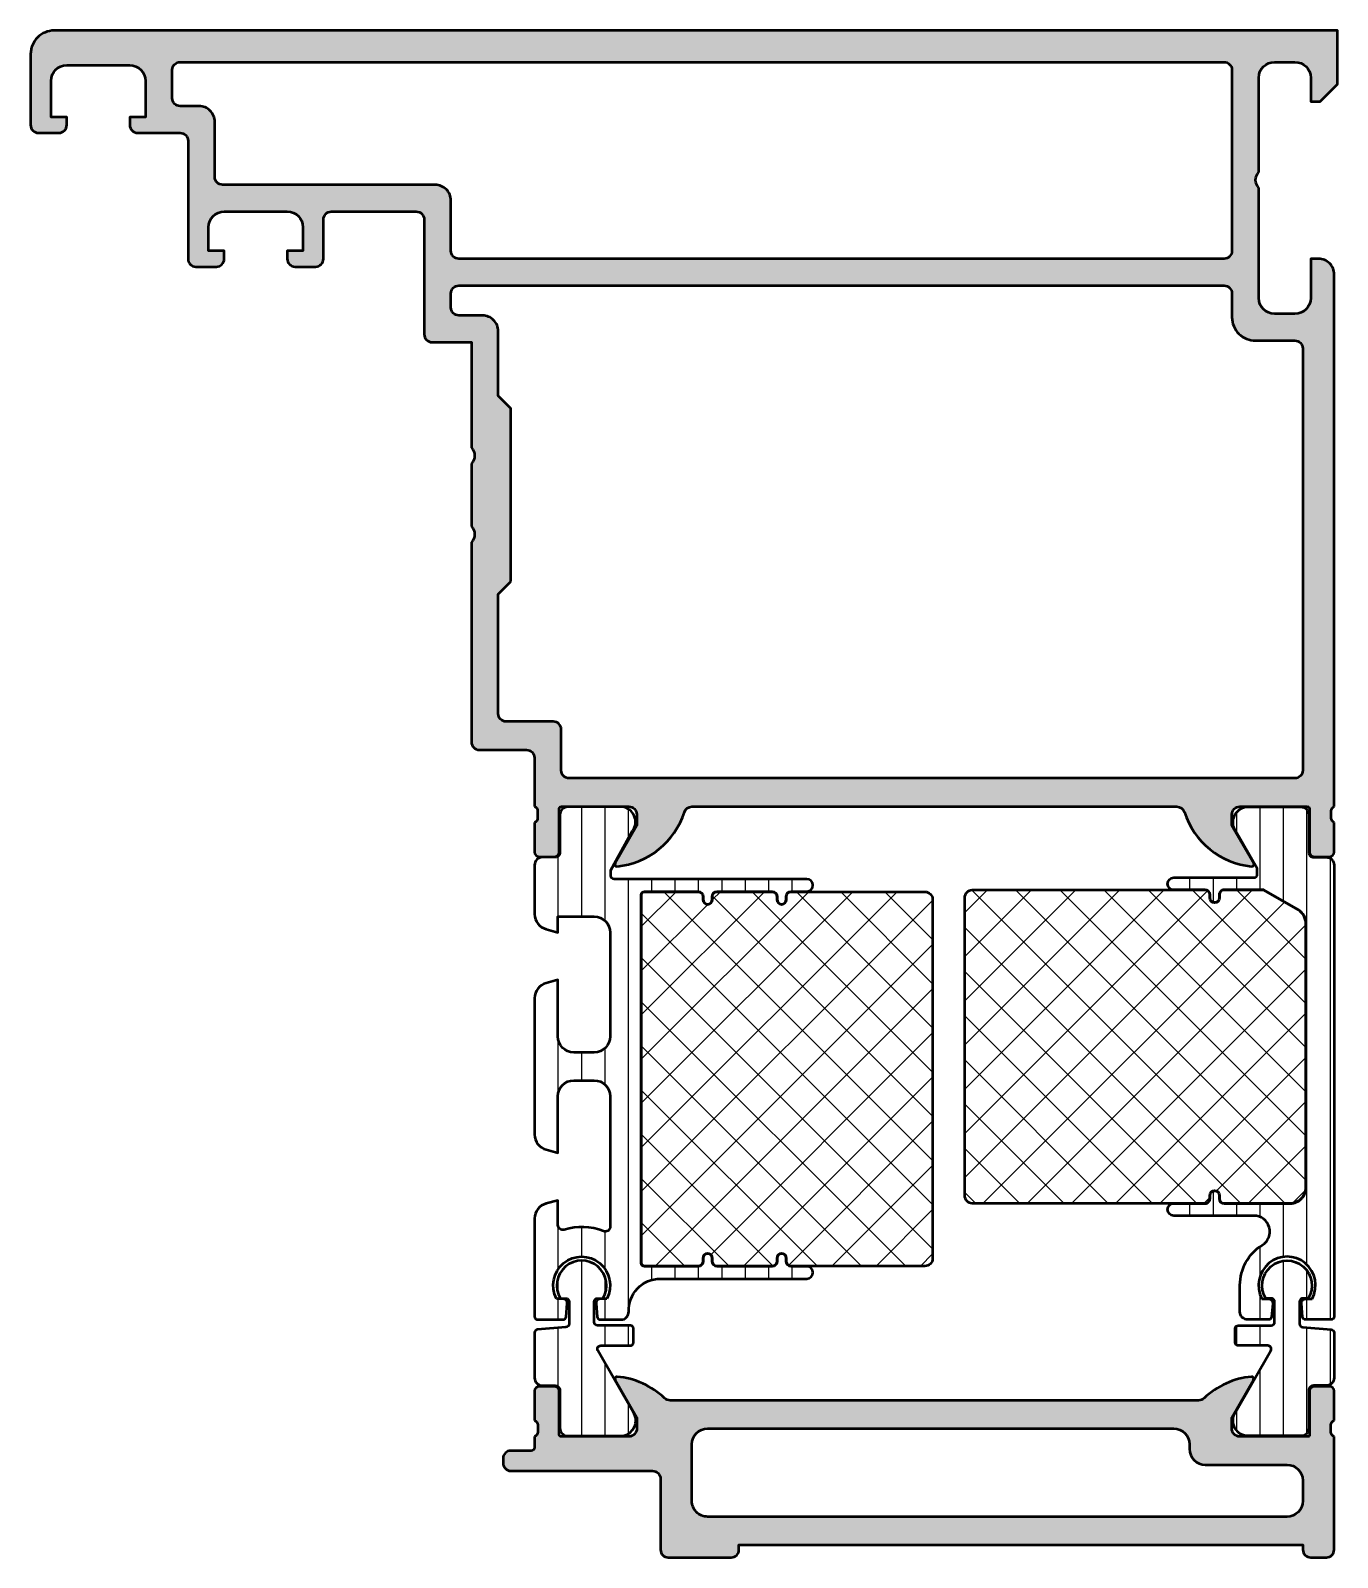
# Model space of a CAD drawing. Extents: x -35 to 48, y 3 to 100.
import ezdxf

# ---------------------------------------------------------------- set-up
doc = ezdxf.new("R2010")
doc.units = 0
for name, color, linetype, lineweight in [('0S-Alu contour', 7, 'Continuous', 50), ('0S-Alu hatch', 252, 'Continuous', 25), ('0S-Plastic contour', 254, 'Continuous', 50), ('0S-Plastic hatch', 253, 'Continuous', 25), ('0S-PT contour', 91, 'Continuous', 50), ('0S-PT hatch', 103, 'Continuous', 25)]:
    doc.layers.add(name, color=color, linetype=linetype, lineweight=lineweight)
pattern_1 = [(90, (0, 0), (-1.4859, 0), [])]
pattern_2 = [(135, (0, 0), (-1.403165018917055, -1.403165018917055), []), (225, (0, 0), (1.403165018917055, -1.403165018917055), [])]

# ---------------------------------------------------------------- blocks, each defined once
blk = doc.blocks.new('430620__D41C763D_58EB_4826_B261_CF3966B417D2_')
at = {"layer": '0S-Alu hatch'}
h = blk.add_hatch(color=256, dxfattribs=at)
edge = h.paths.add_edge_path()
edge.add_ellipse((-3.079420596934873, 11.42421364578213), major_axis=(-0.288925541737113, 0), ratio=1, start_angle=178.8574318585266, end_angle=252.0866793135196, ccw=False)
edge.add_line((-2.790552501291741, 11.41845239699435), (-2.790552501291735, 10.96505972425116))
edge.add_ellipse((-3.079389947834741, 10.95929057830673), major_axis=(-0.2888950563274007, 0), ratio=1, start_angle=107.9088868913384, end_angle=181.1442552598101, ccw=False)
edge.add_line((-2.99055350129171, 10.6843934351131), (-2.99055350129025, 9.991769986313741))
edge.add_ellipse((-3.200553501290585, 9.991769986313273), major_axis=(-0.2100000000003348, 0), ratio=1, start_angle=89.99999999999812, end_angle=180, ccw=False)
edge.add_line((-3.200553501290592, 9.781769986312938), (-4.500553464726571, 9.781769986313009))
edge.add_arc((-4.500553464726607, 9.291769986313028), 0.4899999999999807, 89.99999999999586, 180)
edge.add_line((-4.990553464726588, 9.291769986313028), (-4.990553464727391, 8.991769986313898))
edge.add_arc((-4.500553464727374, 8.991769986312647), 0.4900000000000162, 180, 270)
edge.add_line((-4.500553464727374, 8.501769986312631), (4.499446535273584, 8.50176998631261))
edge.add_ellipse((4.499446535273534, 7.991769986312576), major_axis=(-0.5100000000000336, 0), ratio=1, start_angle=180, end_angle=269.99999999999443, ccw=False)
edge.add_line((5.009446535273568, 7.991769986312576), (5.009446535274499, 3.491769986311325))
edge.add_arc((5.499446535273584, 3.491769986311425), 0.4899999999990854, 180, 270.0000000000075)
edge.add_line((5.499446535273648, 3.001769986312339), (9.499446535273833, 3.001769986312808))
edge.add_arc((9.499446535273776, 3.491769986312618), 0.4899999999998102, 270.0000000000066, 360)
edge.add_line((9.989446535273586, 3.491769986312618), (9.989446535273593, 3.80176769749444))
edge.add_line((9.989446535273593, 3.80176769749444), (45.8094733296507, 3.80176769749535))
edge.add_line((45.8094733296507, 3.80176769749535), (45.8094733296507, 3.491767697494253))
edge.add_arc((46.29947332965071, 3.491767697494253), 0.490000000000002, 180, 270.0000000000008)
edge.add_line((46.29947332965071, 3.001767697494251), (47.29947332965067, 3.001767697494273))
edge.add_arc((47.29947332965067, 3.49176769749431), 0.4900000000000376, 270, 360)
edge.add_line((47.7894733296507, 3.49176769749431), (47.7894733296507, 10.68439343502457))
edge.add_ellipse((47.87830977963547, 10.95929060047449), major_axis=(-0.2888950785636458, 0), ratio=1, start_angle=-1.1442546522354178, end_angle=72.09111381647591, ccw=False)
edge.add_line((47.58947231079948, 10.96505974380008), (47.58947230598068, 11.41845241654358))
edge.add_ellipse((47.87834040156261, 11.4242136684016), major_axis=(-0.2889255417371401, 0), ratio=1, start_angle=-72.086678704549, end_angle=1.1425687504428765, ccw=False)
edge.add_line((47.78947330299747, 11.69913294284542), (47.78947328309438, 13.57176800798852))
edge.add_arc((47.49947328309437, 13.57176800490629), 0.2900000000000063, 1.2074182697e-06, 90.00000060896367)
edge.add_line((47.49947328001214, 13.86176800490629), (46.51949896096938, 13.86176799449073))
edge.add_arc((46.51949896405162, 13.57176799449073), 0.2900000000000063, 90.00000060896224, 180)
edge.add_line((46.22949896405161, 13.57176799449073), (46.2294989935985, 10.79176998748301))
edge.add_ellipse((46.11949899359851, 10.79176998631388), major_axis=(-0.1099999999999923, 0), ratio=1, start_angle=90, end_angle=180.0000008537737, ccw=False)
edge.add_line((46.11949899359851, 10.68176998631389), (41.7994733296507, 10.68176998631388))
edge.add_ellipse((41.7994733296507, 11.19176998631388), major_axis=(-0.5100000000000052, 0), ratio=1, start_angle=0, end_angle=90, ccw=False)
edge.add_line((41.2894733296507, 11.19176998631388), (41.28947332965071, 11.89444947823818))
edge.add_line((41.28947332965071, 11.89444947823818), (42.67230853323529, 14.28959030934139))
edge.add_arc((42.56135354500452, 14.35365020166242), 0.1281197846449662, 330.0000000007523, 455.6527885908029)
edge.add_arc((42.96917047812802, 9.508890622396876), 4.989999999999944, 94.83323487396432, 133.6055397903847)
edge.add_ellipse((39.17587790396458, 13.49146911463424), major_axis=(-0.5100000000032487, 0), ratio=1, start_angle=90, end_angle=133.6055397903858, ccw=False)
edge.add_line((39.17587790396458, 12.98146911463099), (5.623041924392452, 12.98146911463154))
edge.add_ellipse((5.623041924392474, 13.49146911463044), major_axis=(-0.5099999999989109, 0), ratio=1, start_angle=46.39446020961111, end_angle=89.99999999999773, ccw=False)
edge.add_arc((1.829749350230713, 9.508890622395313), 4.990000000001505, 46.39446020961194, 85.16676512136418)
edge.add_arc((2.237566283356983, 14.3536502016647), 0.1281197846482457, 84.34721122834343, 209.9999999999887)
edge.add_line((2.126611295124197, 14.2895903093406), (3.509446498708257, 11.89444947823769))
edge.add_line((3.509446498708257, 11.89444947823769), (3.509446498708271, 11.19176998631344))
edge.add_ellipse((2.999446498708358, 11.19176998631343), major_axis=(-0.5099999999999127, 0), ratio=1, start_angle=89.9999999999992, end_angle=180, ccw=False)
edge.add_line((2.999446498708351, 10.68176998631352), (-1.300579182248946, 10.68176998631358))
edge.add_ellipse((-1.300579182248945, 10.81176998631358), major_axis=(-0.1299999999999954, 0), ratio=1, start_angle=0, end_angle=89.99999999999977, ccw=False)
edge.add_line((-1.430579182248941, 10.81176998631358), (-1.430579182248955, 13.57176798631356))
edge.add_arc((-1.720579182248961, 13.57176798631354), 0.2900000000000062, 0, 90.00000000000142)
edge.add_line((-1.720579182248968, 13.86176798631355), (-2.700553501291715, 13.86176798631356))
edge.add_arc((-2.700553501291715, 13.57176798631354), 0.2900000000000204, 90, 180)
edge.add_line((-2.990553501291735, 13.57176798631354), (-2.990553501291734, 11.69913292117045))
edge = h.paths.add_edge_path()
edge.add_ellipse((7.999446535277982, 10.19176691321347), major_axis=(-1.000000021341348, 0), ratio=1, start_angle=270.0118360177071, end_angle=359.98816398229445, ccw=False)
edge.add_line((7.99923995779573, 11.19176691321769), (37.59947332965197, 11.19176691321769))
edge.add_ellipse((37.59947332965197, 10.19176691321769), major_axis=(-1, 0), ratio=1, start_angle=180, end_angle=270, ccw=False)
edge.add_line((38.59947332965197, 10.19176691321769), (38.59947332965197, 9.891766934554793))
edge.add_arc((39.59947332965197, 9.891766934554793), 1, 180, 270)
edge.add_line((39.59947332965197, 8.891766934554793), (44.79947332965088, 8.891766934554793))
edge.add_ellipse((44.79947332965088, 7.891766934554794), major_axis=(-1, 0), ratio=1, start_angle=180, end_angle=270, ccw=False)
edge.add_line((45.79947332965088, 7.891766934554794), (45.79947332965088, 6.591770749254578))
edge.add_ellipse((44.79947332965086, 6.591770749254578), major_axis=(-1.000000000000014, 0), ratio=1, start_angle=90.00000000000409, end_angle=180, ccw=False)
edge.add_line((44.79947332965093, 5.591770749254564), (7.999446535272234, 5.59177074925229))
edge.add_ellipse((7.99944653527217, 6.59177074925229), major_axis=(-1, 0), ratio=1, start_angle=0, end_angle=90.00000000000358, ccw=False)
edge.add_line((6.99944653527217, 6.591770749252731), (6.999446535273762, 10.19197349069569))
at = {"layer": '0S-Alu contour', "color": 7}
for points in [[(-1.720579182248968, 13.86176798631355), (-2.700553501291715, 13.86176798631356)], [(2.126611295124197, 14.2895903093406), (3.509446498708257, 11.89444947823769), (3.509446498708271, 11.19176998631344)], [(41.2894733296507, 11.19176998631388), (41.28947332965071, 11.89444947823818), (42.67230853323529, 14.28959030934139)], [(47.49947328001214, 13.86176800490629), (46.51949896096938, 13.86176799449073)], [(-2.990553501291735, 13.57176798631354), (-2.990553501291734, 11.69913292117045)], [(-1.430579182248941, 10.81176998631358), (-1.430579182248955, 13.57176798631356)], [(39.17587790396458, 12.98146911463099), (5.623041924392452, 12.98146911463154)], [(46.22949896405161, 13.57176799449073), (46.2294989935985, 10.79176998748301)], [(47.78947330299747, 11.69913294284542), (47.78947328309438, 13.57176800798852)], [(-2.99055350129171, 10.6843934351131), (-2.99055350129025, 9.991769986313741)], [(-2.790552501291741, 11.41845239699435), (-2.790552501291735, 10.96505972425116)], [(2.999446498708351, 10.68176998631352), (-1.300579182248946, 10.68176998631358)], [(7.99923995779573, 11.19176691321769), (37.59947332965197, 11.19176691321769)], [(46.11949899359851, 10.68176998631389), (41.7994733296507, 10.68176998631388)], [(47.58947231079948, 10.96505974380008), (47.58947230598068, 11.41845241654358)], [(47.7894733296507, 3.49176769749431), (47.7894733296507, 10.68439343502457)], [(-3.200553501290592, 9.781769986312938), (-4.500553464726571, 9.781769986313009)], [(6.99944653527217, 6.591770749252731), (6.999446535273762, 10.19197349069569)], [(38.59947332965197, 10.19176691321769), (38.59947332965197, 9.891766934554793)], [(-4.990553464726588, 9.291769986313028), (-4.990553464727391, 8.991769986313898)], [(39.59947332965197, 8.891766934554793), (44.79947332965088, 8.891766934554793)], [(-4.500553464727374, 8.501769986312631), (4.499446535273584, 8.50176998631261)], [(5.009446535273568, 7.991769986312576), (5.009446535274499, 3.491769986311325)], [(45.79947332965088, 7.891766934554794), (45.79947332965088, 6.591770749254578)], [(44.79947332965093, 5.591770749254564), (7.999446535272234, 5.59177074925229)], [(5.499446535273648, 3.001769986312339), (9.499446535273833, 3.001769986312808)], [(9.989446535273586, 3.491769986312618), (9.989446535273593, 3.80176769749444), (45.8094733296507, 3.80176769749535), (45.8094733296507, 3.491767697494253)], [(46.29947332965071, 3.001767697494251), (47.29947332965067, 3.001767697494273)]]:
    blk.add_lwpolyline(points, dxfattribs=at)
for centre, radius, start, end in [((-2.700553501291715, 13.57176798631354), 0.2900000000000204, 90, 180), ((-1.720579182248961, 13.57176798631354), 0.2900000000000062, 0, 90.00000000000142), ((2.237566283356983, 14.3536502016647), 0.1281197846482457, 84.34721122834343, 209.9999999999887), ((1.829749350230713, 9.508890622395313), 4.990000000001505, 46.39446020961194, 85.16676512136418), ((42.96917047812802, 9.508890622396876), 4.989999999999944, 94.83323487396432, 133.6055397903847), ((42.56135354500452, 14.35365020166242), 0.1281197846449662, 330.0000000007523, 95.65278859080294), ((46.51949896405162, 13.57176799449073), 0.2900000000000063, 90.00000060896224, 180), ((47.49947328309437, 13.57176800490629), 0.2900000000000063, 1.2074182697e-06, 90.00000060896367), ((-4.500553464726607, 9.291769986313028), 0.4899999999999807, 89.99999999999586, 180), ((39.59947332965197, 9.891766934554793), 1, 180, 270), ((-4.500553464727374, 8.991769986312647), 0.4900000000000162, 180, 270), ((5.499446535273584, 3.491769986311425), 0.4899999999990854, 180, 270.0000000000075), ((9.499446535273776, 3.491769986312618), 0.4899999999998102, 270.0000000000066, 0), ((46.29947332965071, 3.491767697494253), 0.490000000000002, 180, 270.0000000000008), ((47.29947332965067, 3.49176769749431), 0.4900000000000376, 270, 0)]:
    blk.add_arc(centre, radius, start, end, dxfattribs=at)
at = {"layer": '0S-Alu contour', "color": 7, "extrusion": (0, 0, -1)}
for centre, radius, start, end in [((-5.623041924392474, 13.49146911463044), 0.5099999999989109, 270.0000000000024, 313.6055397903889), ((-39.17587790396458, 13.49146911463424), 0.5100000000032487, 226.3944602096142, 270), ((3.079420596934873, 11.42421364578213), 0.288925541737113, 107.9133206864804, 181.1425681414735), ((-47.87834040156261, 11.4242136684016), 0.2889255417371401, 358.8574312495571, 72.08667870454902), ((3.079389947834741, 10.95929057830673), 0.2888950563274007, 178.8557447401899, 252.0911131086616), ((1.300579182248945, 10.81176998631358), 0.1299999999999954, 270.0000000000002, 0), ((-2.999446498708358, 11.19176998631343), 0.5099999999999127, 180, 270.0000000000008), ((-7.999446535277982, 10.19176691321347), 1.000000021341348, 0.0118360177055581, 89.9881639822929), ((-37.59947332965197, 10.19176691321769), 1, 90, 180), ((-41.7994733296507, 11.19176998631388), 0.5100000000000052, 270, 0), ((-46.11949899359851, 10.79176998631388), 0.1099999999999923, 179.9999991462263, 270), ((-47.87830977963547, 10.95929060047449), 0.2888950785636458, 287.9088861835241, 1.144254652235331), ((3.200553501290585, 9.991769986313273), 0.2100000000003348, 180, 270.0000000000019), ((-44.79947332965088, 7.891766934554794), 1, 90, 180), ((-4.499446535273534, 7.991769986312576), 0.5100000000000336, 90.00000000000557, 180), ((-7.99944653527217, 6.59177074925229), 1, 269.9999999999964, 0), ((-44.79947332965086, 6.591770749254578), 1.000000000000014, 180, 269.9999999999959)]:
    blk.add_arc(centre, radius, start, end, dxfattribs=at)
blk = doc.blocks.new('284171__8D819159_352A_467E_9101_7CF9998DD140___18B0F47C_7670_4938_A6D6_BA71433970BA_')
at = {"layer": '0S-Plastic hatch'}
h = blk.add_hatch(dxfattribs=at)
h.set_pattern_fill('ANSI31', color=256, scale=0.4680000000000001, angle=45, style=0)
h.set_pattern_definition(pattern_1)
edge = h.paths.add_edge_path()
edge.add_line((-2.989996948242946, 17.29249285166767), (-2.989996948242954, 14.40999710558584))
edge.add_arc((-2.499996948242959, 14.40999710558586), 0.4899999999999949, 180, 269.9999925343827)
edge.add_line((-2.499997012089764, 13.91999710558587), (-1.68966557738657, 13.91999699999999))
edge.add_ellipse((-1.689665617779454, 13.60999699999999), major_axis=(-0.3100000000000049, 0), ratio=1, start_angle=179.9920752627534, end_angle=269.9999925343814, ccw=False)
edge.add_line((-1.379665620744664, 13.60995412304536), (-1.379997565310098, 11.20999790248672))
edge.add_arc((-0.8900015878682977, 11.20999597743858), 0.4899959774455823, 179.9997749014812, 270.0000017401263)
edge.add_line((-0.8900015729866623, 10.719999999993), (2.585825547790534, 10.72000010556408))
edge.add_arc((2.444231900865176, 11.69981818030871), 0.9899960709244721, 278.2228963500846, 392.7413626776181)
edge.add_line((3.276937945641925, 12.23525525731978), (1.030343614542211, 16.14538560781265))
edge.add_ellipse((1.212428753601386, 16.25000397204093), major_axis=(-0.2099999999999972, 0), ratio=1, start_angle=-90, end_angle=29.87984018382889, ccw=False)
edge.add_line((1.212428753601386, 16.46000397204092), (3.099983346551901, 16.46000397204093))
edge.add_arc((3.099576350525929, 16.6504260798537), 0.1904225427558969, 270.1224601456516, 359.8797820770976)
edge.add_line((3.289998474120331, 16.65002653583909), (3.289998474120338, 17.55000024716884))
edge.add_arc((3.099597304648234, 17.54962112809804), 0.1904015469149726, 0.1140848769103727, 89.88367289550723)
edge.add_line((3.099983874926451, 17.7400222825878), (0.9999864194285024, 17.7400222825878))
edge.add_ellipse((1.000360638797907, 17.95038447571386), major_axis=(-0.2103625259806076, 0), ratio=1, start_angle=0.10619139125890342, end_angle=89.89807499369118, ccw=False)
edge.add_line((0.7899984741203383, 17.94999459225816), (0.7899984741203383, 19.2500337760178))
edge.add_ellipse((1.000399643592459, 19.24963524247792), major_axis=(-0.2104015469149847, 0), ratio=1, start_angle=270.1106602584494, end_angle=359.8914727395346, ccw=False)
edge.add_line((0.9999932772722459, 19.4600363969677), (1.349388687554323, 19.46003639696769))
edge.add_arc((-7.629402248e-07, 20.28088955142387), 1.579446672188279, 328.6872447862969, 571.312755213703)
edge.add_line((-1.349390213434773, 19.46003639696769), (-0.9999947337711887, 19.46003639696769))
edge.add_ellipse((-1.000403990196396, 19.24963242186199), major_axis=(-0.2104043731273284, 0), ratio=1, start_angle=180.10931278777, end_angle=269.8885542142474, ccw=False)
edge.add_line((-0.7900000000007595, 19.25003384540187), (-0.7900000000007595, 17.8500187995058))
edge.add_ellipse((-1.000401205688632, 17.85041735450157), major_axis=(-0.2104015831713139, 0), ratio=1, start_angle=90.23315088331248, end_angle=179.8914669154393, ccw=False)
edge.add_line((-0.9995450312897347, 17.64001751332674), (-2.799558642158942, 17.48251536869577))
edge.add_arc((-2.79959293699494, 17.29211097759356), 0.1904043941907263, 89.98968012591943, 179.885087802134)
at = {"layer": '0S-Plastic contour', "color": 7}
for points in [[(-1.349390213434773, 19.46003639696769), (-0.9999947337711887, 19.46003639696769)], [(0.9999932772722459, 19.4600363969677), (1.349388687554323, 19.46003639696769)], [(-0.7900000000007595, 19.25003384540187), (-0.7900000000007595, 17.8500187995058)], [(0.7899984741203383, 17.94999459225816), (0.7899984741203383, 19.2500337760178)], [(-0.9995450312897347, 17.64001751332674), (-2.799558642158942, 17.48251536869577)], [(3.099983874926451, 17.7400222825878), (0.9999864194285024, 17.7400222825878)], [(3.289998474120331, 16.65002653583909), (3.289998474120338, 17.55000024716884)], [(-2.989996948242946, 17.29249285166767), (-2.989996948242954, 14.40999710558584)], [(3.276937945641925, 12.23525525731978), (1.030343614542211, 16.14538560781265)], [(1.212428753601386, 16.46000397204092), (3.099983346551901, 16.46000397204093)], [(-2.499997012089764, 13.91999710558587), (-1.68966557738657, 13.91999699999999)], [(-1.379665620744664, 13.60995412304536), (-1.379997565310098, 11.20999790248672)], [(-0.8900015729866623, 10.719999999993), (2.585825547790534, 10.72000010556408)]]:
    blk.add_lwpolyline(points, dxfattribs=at)
for centre, radius, start, end in [((-7.629402248e-07, 20.28088955142387), 1.579446672188279, 328.6872447862969, 211.3127552137031), ((-2.79959293699494, 17.29211097759356), 0.1904043941907263, 89.98968012591943, 179.885087802134), ((3.099597304648234, 17.54962112809804), 0.1904015469149726, 0.1140848769103727, 89.88367289550723), ((3.099576350525929, 16.6504260798537), 0.1904225427558969, 270.1224601456516, 359.8797820770976), ((-2.499996948242959, 14.40999710558586), 0.4899999999999949, 180, 269.9999925343827), ((2.444231900865176, 11.69981818030871), 0.9899960709244721, 278.2228963500846, 32.74136267761808), ((-0.8900015878682977, 11.20999597743858), 0.4899959774455823, 179.9997749014812, 270.0000017401263)]:
    blk.add_arc(centre, radius, start, end, dxfattribs=at)
at = {"layer": '0S-Plastic contour', "color": 7, "extrusion": (0, 0, -1)}
for centre, radius, start, end in [((1.000403990196396, 19.24963242186199), 0.2104043731273284, 90.11144578575258, 179.89068721223), ((-1.000399643592459, 19.24963524247792), 0.2104015469149847, 0.108527260465388, 89.88933974155059), ((1.000401205688632, 17.85041735450157), 0.2104015831713139, 180.1085330845608, 269.7668491166875), ((-1.000360638797907, 17.95038447571386), 0.2103625259806076, 270.1019250063088, 359.8938086087411), ((-1.212428753601386, 16.25000397204093), 0.2099999999999972, 330.1201598161711, 90), ((1.689665617779454, 13.60999699999999), 0.3100000000000049, 90.00000746561857, 180.0079247372467)]:
    blk.add_arc(centre, radius, start, end, dxfattribs=at)
blk = doc.blocks.new('284171__3755AAB2_6975_4C2F_A5DA_858EBDFA5E0A___E899DE40_6DB6_4B52_AF99_6D04E837D3F7_')
at = {"layer": '0S-Plastic hatch'}
h = blk.add_hatch(dxfattribs=at)
h.set_pattern_fill('ANSI31', color=256, scale=0.4680000000000001, angle=45, style=0)
h.set_pattern_definition(pattern_1)
edge = h.paths.add_edge_path()
edge.add_line((47.79000305175576, 17.29249285167167), (47.79000305175576, 14.40999710558588))
edge.add_ellipse((47.30000305175576, 14.40999710558587), major_axis=(-0.4899999999999949, 0), ratio=1, start_angle=90.00000746561727, end_angle=180, ccw=False)
edge.add_line((47.30000311560257, 13.91999710558588), (46.48967168089939, 13.91999700000002))
edge.add_arc((46.48967172129227, 13.60999700000002), 0.3100000000000049, 90.00000746561727, 180.0079247372467)
edge.add_line((46.17967172425748, 13.60995412304539), (46.18000366413979, 11.21006375011488))
edge.add_ellipse((45.69000769139033, 11.20999597742941), major_axis=(-0.4899959774363677, 0), ratio=1, start_angle=89.99999825879439, end_angle=180.007924736189, ccw=False)
edge.add_line((45.69000767649947, 10.71999999999305), (42.21418055572221, 10.72000010556411))
edge.add_ellipse((42.35577420264763, 11.69981818030872), major_axis=(-0.9899960709244682, 0), ratio=1, start_angle=-32.7413626775994, end_angle=81.77710364991128, ccw=False)
edge.add_line((41.52306815787071, 12.23525525731952), (43.7696624889706, 16.14538560781268))
edge.add_arc((43.58757734991143, 16.25000397204096), 0.2099999999999972, 330.1201598161711, 450.0000000000019)
edge.add_line((43.58757734991142, 16.46000397204095), (41.70002275695965, 16.46000397204096))
edge.add_ellipse((41.70042975298687, 16.65042607985376), major_axis=(-0.190422542755928, 0), ratio=1, start_angle=0.12021792558249444, end_angle=89.87753985397222, ccw=False)
edge.add_line((41.51000762939246, 16.65002653583024), (41.51000762939248, 17.55000024716639))
edge.add_ellipse((41.70040879886459, 17.54962112809806), major_axis=(-0.1904015469149748, 0), ratio=1, start_angle=270.1163271049482, end_angle=359.88591512383397, ccw=False)
edge.add_line((41.70002222858486, 17.74002228258783), (43.80001968408029, 17.74002228258783))
edge.add_arc((43.7996454647149, 17.9503844757139), 0.2103625259806146, 270.1019250052133, 359.8938086108897)
edge.add_line((44.0100076293925, 17.94999459226609), (44.01000762939248, 19.25003377601864))
edge.add_arc((43.79960645992037, 19.24963524247798), 0.2104015469149791, 0.1085272606769597, 89.88933973945504)
edge.add_line((43.80001282624827, 19.46003639696774), (43.45061741595848, 19.46003639696772))
edge.add_ellipse((44.80000686645303, 20.2808895514239), major_axis=(-1.579446672188285, 0), ratio=1, start_angle=148.687244786297, end_angle=31.312755213702985, ccw=False)
edge.add_line((46.14939631694759, 19.46003639696772), (45.80000083728258, 19.46003639696772))
edge.add_arc((45.80041009370921, 19.24963242186201), 0.2104043731273312, 90.11144578613956, 179.8906872118332)
edge.add_line((45.59000610351357, 19.25003384540335), (45.59000610351357, 17.85001879950717))
edge.add_arc((45.80040730920145, 17.85041735450163), 0.2104015831713114, 180.1085330842049, 269.7668491166392)
edge.add_line((45.79955113480237, 17.6400175133268), (47.59956474567177, 17.4825153686958))
edge.add_ellipse((47.59959904050776, 17.29211097759358), major_axis=(-0.1904043941907406, 0), ratio=1, start_angle=180.1149121990649, end_angle=270.01031987407845, ccw=False)
at = {"layer": '0S-Plastic contour', "color": 7}
for points in [[(43.80001282624827, 19.46003639696774), (43.45061741595848, 19.46003639696772)], [(46.14939631694759, 19.46003639696772), (45.80000083728258, 19.46003639696772)], [(44.0100076293925, 17.94999459226609), (44.01000762939248, 19.25003377601864)], [(45.59000610351357, 19.25003384540335), (45.59000610351357, 17.85001879950717)], [(41.51000762939246, 16.65002653583024), (41.51000762939248, 17.55000024716639)], [(41.70002222858486, 17.74002228258783), (43.80001968408029, 17.74002228258783)], [(45.79955113480237, 17.6400175133268), (47.59956474567177, 17.4825153686958)], [(47.79000305175576, 17.29249285167167), (47.79000305175576, 14.40999710558588)], [(41.52306815787071, 12.23525525731952), (43.7696624889706, 16.14538560781268)], [(43.58757734991142, 16.46000397204095), (41.70002275695965, 16.46000397204096)], [(46.17967172425748, 13.60995412304539), (46.18000366413979, 11.21006375011488)], [(47.30000311560257, 13.91999710558588), (46.48967168089939, 13.91999700000002)], [(45.69000767649947, 10.71999999999305), (42.21418055572221, 10.72000010556411)]]:
    blk.add_lwpolyline(points, dxfattribs=at)
at = {"layer": '0S-Plastic contour', "color": 7, "extrusion": (0, 0, -1)}
for centre, radius, start, end in [((-44.80000686645303, 20.2808895514239), 1.579446672188285, 328.687244786297, 211.3127552137029), ((-41.70040879886459, 17.54962112809806), 0.1904015469149748, 0.1140848761660116, 89.8836728950518), ((-47.59959904050776, 17.29211097759358), 0.1904043941907406, 89.98968012592157, 179.8850878009351), ((-41.70042975298687, 16.65042607985376), 0.190422542755928, 270.1224601460279, 359.8797820744175), ((-47.30000305175576, 14.40999710558587), 0.4899999999999949, 180, 269.9999925343827), ((-42.35577420264763, 11.69981818030872), 0.9899960709244682, 278.2228963500888, 32.74136267759942), ((-45.69000769139033, 11.20999597742941), 0.4899959774363677, 179.992075263811, 270.0000017412056)]:
    blk.add_arc(centre, radius, start, end, dxfattribs=at)
at = {"layer": '0S-Plastic contour', "color": 7}
for centre, radius, start, end in [((43.79960645992037, 19.24963524247798), 0.2104015469149791, 0.1085272606769597, 89.88933973945504), ((45.80041009370921, 19.24963242186201), 0.2104043731273312, 90.11144578613956, 179.8906872118332), ((43.7996454647149, 17.9503844757139), 0.2103625259806146, 270.1019250052133, 359.8938086108897), ((45.80040730920145, 17.85041735450163), 0.2104015831713114, 180.1085330842049, 269.7668491166392), ((43.58757734991143, 16.25000397204096), 0.2099999999999972, 330.1201598161711, 90.00000000000193), ((46.48967172129227, 13.60999700000002), 0.3100000000000049, 90.00000746561727, 180.0079247372467)]:
    blk.add_arc(centre, radius, start, end, dxfattribs=at)
blk = doc.blocks.new('284171__BECC5BF0_4476_4EEE_96AD_39464A06D4A2___80F2848E_D875_4DB4_B2A3_3782F9A7D53E_')
at = {"layer": '0S-Plastic hatch'}
h = blk.add_hatch(dxfattribs=at)
h.set_pattern_fill('ANSI31', color=256, scale=0.4680000000000001, angle=45, style=0)
h.set_pattern_definition(pattern_1)
edge = h.paths.add_edge_path()
edge.add_line((47.79000303682727, 46.99000310449089), (47.79000915527456, 18.30004734254818))
edge.add_ellipse((47.60000915527453, 18.3000473020286), major_axis=(-0.1900000000000305, 0), ratio=1, start_angle=90, end_angle=180.0000122241783, ccw=False)
edge.add_line((47.60000915527453, 18.11004730202857), (45.97399378379326, 18.11004730202857))
edge.add_ellipse((45.97399378379326, 18.30004730202881), major_axis=(-0.1900000000002393, 0), ratio=1, start_angle=5.0001565526700915, end_angle=90, ccw=False)
edge.add_line((45.78471683640305, 18.283487193734), (45.71111276188972, 19.12475914023152))
edge.add_ellipse((46.00000915527445, 19.15003509499721), major_axis=(-0.2900000000000398, 0), ratio=1, start_angle=-89.99999999998312, end_angle=5.000156552660485, ccw=False)
edge.add_line((46.00000915527437, 19.44003509499725), (46.39258917606294, 19.44003509499738))
edge.add_arc((44.79994985772374, 20.30003509597407), 1.809999999999965, 331.6316564767598, 568.3683435232404)
edge.add_line((43.20731053938454, 19.44003509499738), (43.60000915527457, 19.44003509499733))
edge.add_ellipse((43.60000915527453, 19.15003509499728), major_axis=(-0.2900000000000489, 0), ratio=1, start_angle=174.9998434473282, end_angle=269.9999999999916, ccw=False)
edge.add_line((43.88890554865926, 19.12475914023153), (43.81530147414582, 18.2834871937338))
edge.add_ellipse((43.62602452675586, 18.30004730202858), major_axis=(-0.1899999999999874, 0), ratio=1, start_angle=90, end_angle=174.999843447332, ccw=False)
edge.add_line((43.62602452675586, 18.1100473020286), (42.30000915527142, 18.11004730202862))
edge.add_ellipse((42.30000915527142, 18.60004730202878), major_axis=(-0.4900000000001655, 0), ratio=1, start_angle=0.0019985433249871676, end_angle=90, ccw=False)
edge.add_line((41.81000915556935, 18.60003021025977), (41.80994985954268, 20.29993080184933))
edge.add_ellipse((44.79994985771428, 20.30003509597948), major_axis=(-2.989999999990538, 0), ratio=1, start_angle=-58.2116693564912, end_angle=0.0019985329302016908, ccw=False)
edge.add_arc((42.69281910557722, 23.70003509499746), 1.00999999999995, 301.7883306436102, 450)
edge.add_line((42.69281910557722, 24.71003509499742), (37.6000122070292, 24.71003509499741))
edge.add_ellipse((37.6000122070292, 25.10002899148182), major_axis=(-0.3899938964844125, 0), ratio=1, start_angle=-90, end_angle=90, ccw=False)
edge.add_line((37.6000122070292, 25.49002288796624), (39.60001525878682, 25.49002288796615))
edge.add_arc((39.60001525878683, 25.80002288796632), 0.3100000000001728, 269.9999999999987, 360)
edge.add_line((39.910015258787, 25.80002288796632), (39.91001525878701, 26.00002288796614))
edge.add_ellipse((40.20001068115028, 26.00002288796614), major_axis=(-0.2899954223632832, 0), ratio=1, start_angle=180, end_angle=360, ccw=False)
edge.add_line((40.49000610351357, 26.00002288796614), (40.49000610351356, 25.80002288796626))
edge.add_arc((40.80000610351357, 25.80002288796626), 0.3100000000000165, 180, 269.999999999996)
edge.add_line((40.80000610351356, 25.49002288796625), (45.00000803241675, 25.49002288796602))
edge.add_arc((45.00000803241681, 26.50002288796611), 1.01000000000009, 269.9999999999972, 360.0000430542398)
edge.add_line((46.01000803241661, 26.50002364691874), (46.00999542255007, 43.27920799999893))
edge.add_arc((44.99992048209186, 43.27920724089852), 1.010074940458495, 4.30457737069e-05, 60.00506637501665)
edge.add_line((45.50488060059412, 44.15400245354227), (43.32890277293989, 45.41004730202864))
edge.add_line((43.32890277293989, 45.41004730202864), (40.80000610351371, 45.41004730202876))
edge.add_arc((40.80000610351369, 45.10004730202864), 0.3100000000001231, 89.99999999999739, 180)
edge.add_line((40.49000610351357, 45.10004730202864), (40.49000610351357, 44.90004730202876))
edge.add_ellipse((40.20001068115028, 44.90004730202875), major_axis=(-0.2899954223632832, 0), ratio=1, start_angle=0, end_angle=180, ccw=False)
edge.add_line((39.91001525878701, 44.90004730202874), (39.91001525878701, 45.10004730202854))
edge.add_arc((39.60001525878702, 45.10004730202854), 0.309999999999981, 0, 89.99999999999739)
edge.add_line((39.60001525878704, 45.41004730202852), (37.60001220702917, 45.41004730202864))
edge.add_ellipse((37.60001220702918, 45.80004119851301), major_axis=(-0.3899938964843628, 0), ratio=1, start_angle=-90.0000000000021, end_angle=89.9999999999979, ccw=False)
edge.add_line((37.6000122070292, 46.19003509499736), (42.69999999999796, 46.1900350949974))
edge.add_arc((42.69999999999796, 46.40003509499738), 0.2099999999999866, 270, 360)
edge.add_line((42.90999999999794, 46.40003509499738), (42.90999999999794, 46.76250710081676))
edge.add_line((42.90999999999794, 46.76250710081676), (41.52306249766676, 49.16475365105065))
edge.add_ellipse((42.35577420264766, 49.70018192527018), major_axis=(-0.9899960709244803, 0), ratio=1, start_angle=-81.77710364110072, end_angle=32.74075698838112, ccw=False)
edge.add_line((42.21418055557156, 50.67999999999305), (45.69000769138087, 50.68000000000001))
edge.add_ellipse((45.69000769138086, 50.19000402255443), major_axis=(-0.4899959774455738, 0), ratio=1, start_angle=179.9920751942274, end_angle=269.9999999999992, ccw=False)
edge.add_line((46.18000366413943, 50.18993624927389), (46.17967172138766, 47.79004587697818))
edge.add_arc((46.48967171843763, 47.79000300000823), 0.310000000015195, 179.9920752599478, 269.9999999971923)
edge.add_line((46.48967171842245, 47.48000299999303), (47.30000303682729, 47.48000299999303))
edge.add_ellipse((47.30000303682729, 46.99000299999304), major_axis=(-0.4899999999999949, 0), ratio=1, start_angle=180.0000121943268, end_angle=270, ccw=False)
at = {"layer": '0S-Plastic contour', "color": 7}
for points in [[(42.21418055557156, 50.67999999999305), (45.69000769138087, 50.68000000000001)], [(46.18000366413943, 50.18993624927389), (46.17967172138766, 47.79004587697818)], [(42.90999999999794, 46.40003509499738), (42.90999999999794, 46.76250710081676), (41.52306249766676, 49.16475365105065)], [(46.48967171842245, 47.48000299999303), (47.30000303682729, 47.48000299999303)], [(47.79000303682727, 46.99000310449089), (47.79000915527456, 18.30004734254818)], [(37.6000122070292, 46.19003509499736), (42.69999999999796, 46.1900350949974)], [(39.60001525878704, 45.41004730202852), (37.60001220702917, 45.41004730202864)], [(39.91001525878701, 44.90004730202874), (39.91001525878701, 45.10004730202854)], [(40.49000610351357, 45.10004730202864), (40.49000610351357, 44.90004730202876)], [(45.50488060059412, 44.15400245354227), (43.32890277293989, 45.41004730202864), (40.80000610351371, 45.41004730202876)], [(46.01000803241661, 26.50002364691874), (46.00999542255007, 43.27920799999893)], [(37.6000122070292, 25.49002288796624), (39.60001525878682, 25.49002288796615)], [(39.910015258787, 25.80002288796632), (39.91001525878701, 26.00002288796614)], [(40.49000610351357, 26.00002288796614), (40.49000610351356, 25.80002288796626)], [(40.80000610351356, 25.49002288796625), (45.00000803241675, 25.49002288796602)], [(42.69281910557722, 24.71003509499742), (37.6000122070292, 24.71003509499741)], [(41.81000915556935, 18.60003021025977), (41.80994985954268, 20.29993080184933)], [(43.20731053938454, 19.44003509499738), (43.60000915527457, 19.44003509499733)], [(46.00000915527437, 19.44003509499725), (46.39258917606294, 19.44003509499738)], [(43.88890554865926, 19.12475914023153), (43.81530147414582, 18.2834871937338)], [(45.78471683640305, 18.283487193734), (45.71111276188972, 19.12475914023152)], [(43.62602452675586, 18.1100473020286), (42.30000915527142, 18.11004730202862)], [(47.60000915527453, 18.11004730202857), (45.97399378379326, 18.11004730202857)]]:
    blk.add_lwpolyline(points, dxfattribs=at)
at = {"layer": '0S-Plastic contour', "color": 7, "extrusion": (0, 0, -1)}
for centre, radius, start, end in [((-42.35577420264766, 49.70018192527018), 0.9899960709244803, 327.2592430116189, 81.77710364110072), ((-45.69000769138086, 50.19000402255443), 0.4899959774455738, 90.00000000000082, 180.0079248057727), ((-47.30000303682729, 46.99000299999304), 0.4899999999999949, 90, 179.9999878056732), ((-37.60001220702918, 45.80004119851301), 0.3899938964843628, 270.0000000000021, 90.00000000000207), ((-40.20001068115028, 44.90004730202875), 0.2899954223632832, 180, 0), ((-40.20001068115028, 26.00002288796614), 0.2899954223632832, 0, 180), ((-37.6000122070292, 25.10002899148182), 0.3899938964844125, 270, 90), ((-44.79994985771428, 20.30003509597948), 2.989999999990538, 359.9980014670698, 58.21166935649131), ((-43.60000915527453, 19.15003509499728), 0.2900000000000489, 90.00000000000841, 185.0001565526718), ((-46.00000915527445, 19.15003509499721), 0.2900000000000398, 354.9998434473395, 89.99999999998316), ((-42.30000915527142, 18.60004730202878), 0.4900000000001655, 270, 359.998001456675), ((-43.62602452675586, 18.30004730202858), 0.1899999999999874, 185.000156552668, 270), ((-45.97399378379326, 18.30004730202881), 0.1900000000002393, 270, 354.9998434473299), ((-47.60000915527453, 18.3000473020286), 0.1900000000000305, 179.9999877758217, 270)]:
    blk.add_arc(centre, radius, start, end, dxfattribs=at)
at = {"layer": '0S-Plastic contour', "color": 7}
for centre, radius, start, end in [((46.48967171843763, 47.79000300000823), 0.310000000015195, 179.9920752599478, 269.9999999971923), ((42.69999999999796, 46.40003509499738), 0.2099999999999866, 270, 0), ((39.60001525878702, 45.10004730202854), 0.309999999999981, 0, 89.99999999999739), ((40.80000610351369, 45.10004730202864), 0.3100000000001231, 89.99999999999739, 180), ((44.99992048209186, 43.27920724089852), 1.010074940458495, 4.30457737069e-05, 60.00506637501665), ((45.00000803241681, 26.50002288796611), 1.01000000000009, 269.9999999999972, 4.3054239785e-05), ((39.60001525878683, 25.80002288796632), 0.3100000000001728, 269.9999999999987, 0), ((40.80000610351357, 25.80002288796626), 0.3100000000000165, 180, 269.999999999996), ((42.69281910557722, 23.70003509499746), 1.00999999999995, 301.7883306436102, 90), ((44.79994985772374, 20.30003509597407), 1.809999999999965, 331.6316564767598, 208.3683435232403)]:
    blk.add_arc(centre, radius, start, end, dxfattribs=at)
blk = doc.blocks.new('430630__76002B44_BFFA_4F77_BF4C_5EE104CE66AC_')
at = {"layer": '0S-PT hatch'}
h = blk.add_hatch(dxfattribs=at)
h.set_pattern_fill('ANSI37', color=256, scale=0.625, angle=90, style=0)
h.set_pattern_definition(pattern_2)
edge = h.paths.add_edge_path()
edge.add_line((24.80004010262346, 25.51002288742257), (39.60001525878669, 25.51002288796637))
edge.add_arc((39.60001525878687, 25.80002288796651), 0.2900000000001341, 269.9999999999635, 360)
edge.add_line((39.890015258787, 25.80002288796651), (39.890015258787, 26.00002288796634))
edge.add_ellipse((40.20001068115023, 26.00002288796638), major_axis=(-0.3099954223632295, 0), ratio=1, start_angle=180, end_angle=360, ccw=False)
edge.add_line((40.51000610351346, 26.00002288796642), (40.51000610351357, 25.80002288796614))
edge.add_arc((40.80000610351362, 25.80002288796632), 0.290000000000056, 180, 270)
edge.add_line((40.80000610351362, 25.51002288796627), (45.0000080324169, 25.51002288796626))
edge.add_arc((45.0000080324169, 26.50002288796625), 0.9899999999999948, 270, 360.0000619442053)
edge.add_line((45.99000803241632, 26.50002395828528), (45.98999542254996, 43.27920798496885))
edge.add_arc((44.99992048209214, 43.2792072408989), 0.9900749404581031, 4.3054239785e-05, 60.00506637502065)
edge.add_line((45.49488213219786, 44.13668106128511), (43.3235447368215, 45.39004730202876))
edge.add_line((43.3235447368215, 45.39004730202876), (40.80000610351364, 45.39004730202876))
edge.add_arc((40.80000610351364, 45.10004730202869), 0.2900000000000702, 90, 180)
edge.add_line((40.51000610351357, 45.10004730202869), (40.51000610351357, 44.90004730202875))
edge.add_ellipse((40.20001068115023, 44.90004730202875), major_axis=(-0.3099954223633361, 0), ratio=1, start_angle=0, end_angle=180, ccw=False)
edge.add_line((39.8900152587869, 44.90004730202875), (39.8900152587869, 45.10004730202878))
edge.add_arc((39.60001525878691, 45.10004730202878), 0.2899999999999849, 0, 89.99999999789425)
edge.add_line((39.60001525879757, 45.39004730202876), (24.80004010262315, 45.39004730257256))
edge.add_arc((24.80004010262334, 44.90002398407145), 0.4900233185011161, 90.0000000000216, 180)
edge.add_line((24.31001678412222, 44.90002398407145), (24.3100167841221, 26.00004620592392))
edge.add_arc((24.80004010262346, 26.00004620592392), 0.4900233185013541, 180, 270)
at = {"layer": '0S-PT contour', "color": 7}
for points in [[(24.31001678412222, 44.90002398407145), (24.3100167841221, 26.00004620592392)], [(39.60001525879757, 45.39004730202876), (24.80004010262315, 45.39004730257256)], [(39.8900152587869, 44.90004730202875), (39.8900152587869, 45.10004730202878)], [(40.51000610351357, 45.10004730202869), (40.51000610351357, 44.90004730202875)], [(45.49488213219786, 44.13668106128511), (43.3235447368215, 45.39004730202876), (40.80000610351364, 45.39004730202876)], [(45.99000803241632, 26.50002395828528), (45.98999542254996, 43.27920798496885)], [(24.80004010262346, 25.51002288742257), (39.60001525878669, 25.51002288796637)], [(39.890015258787, 25.80002288796651), (39.890015258787, 26.00002288796634)], [(40.51000610351346, 26.00002288796642), (40.51000610351357, 25.80002288796614)], [(40.80000610351362, 25.51002288796627), (45.0000080324169, 25.51002288796626)]]:
    blk.add_lwpolyline(points, dxfattribs=at)
for centre, radius, start, end in [((24.80004010262334, 44.90002398407145), 0.4900233185011161, 90.0000000000216, 180), ((39.60001525878691, 45.10004730202878), 0.2899999999999849, 0, 89.99999999789425), ((40.80000610351364, 45.10004730202869), 0.2900000000000702, 90, 180), ((44.99992048209214, 43.2792072408989), 0.9900749404581031, 4.3054239785e-05, 60.00506637502065), ((45.0000080324169, 26.50002288796625), 0.9899999999999948, 270, 6.19442052744e-05), ((24.80004010262346, 26.00004620592392), 0.4900233185013541, 180, 270), ((39.60001525878687, 25.80002288796651), 0.2900000000001341, 269.9999999999635, 0), ((40.80000610351362, 25.80002288796632), 0.290000000000056, 180, 270)]:
    blk.add_arc(centre, radius, start, end, dxfattribs=at)
at = {"layer": '0S-PT contour', "color": 7, "extrusion": (0, 0, -1)}
for centre, radius, start, end in [((-40.20001068115023, 44.90004730202875), 0.3099954223633361, 180, 0), ((-40.20001068115023, 26.00002288796638), 0.3099954223632295, 0, 180)]:
    blk.add_arc(centre, radius, start, end, dxfattribs=at)
blk = doc.blocks.new('430630__B1BA0390_B377_4A8B_82FF_1023F04885D0_')
at = {"layer": '0S-PT hatch'}
h = blk.add_hatch(dxfattribs=at)
h.set_pattern_fill('ANSI37', color=256, scale=0.625, angle=90, style=0)
h.set_pattern_definition(pattern_2)
edge = h.paths.add_edge_path()
edge.add_line((22.2900030517569, 44.80001645432259), (22.29000305175684, 22.00001645432195))
edge.add_ellipse((21.80000305175689, 22.00001645432195), major_axis=(-0.4899999999999451, 0), ratio=1, start_angle=90.0000000000004, end_angle=180, ccw=False)
edge.add_line((21.8000030517569, 21.510016454322), (13.29999687758967, 21.51001645432201))
edge.add_ellipse((13.29999687758967, 21.80001645432206), major_axis=(-0.2900000000000489, 0), ratio=1, start_angle=0, end_angle=90, ccw=False)
edge.add_line((13.00999687758962, 21.80001645432206), (13.00999687758963, 22.00001645432232))
edge.add_arc((12.70000145522635, 22.00001645432231), 0.3099954223632793, 0, 180)
edge.add_line((12.39000603286307, 22.00001645432229), (12.39000603286307, 21.80001645432253))
edge.add_ellipse((12.100006032863, 21.80001645432253), major_axis=(-0.2900000000000702, 0), ratio=1, start_angle=90, end_angle=180, ccw=False)
edge.add_line((12.100006032863, 21.51001645432246), (8.599996877589597, 21.51001645432248))
edge.add_ellipse((8.599996877589597, 21.80001645432245), major_axis=(-0.2899999999999636, 0), ratio=1, start_angle=0, end_angle=90, ccw=False)
edge.add_line((8.309996877589631, 21.80001645432245), (8.30999687758964, 22.00001645432231))
edge.add_arc((8.000001455226332, 22.00001645432232), 0.3099954223633077, 0, 180)
edge.add_line((7.690006032863024, 22.00001645432234), (7.690006032863024, 21.80001645432235))
edge.add_ellipse((7.400006032863096, 21.80001645432235), major_axis=(-0.2899999999999281, 0), ratio=1, start_angle=90.00000000000142, end_angle=180, ccw=False)
edge.add_line((7.400006032863103, 21.51001645432242), (4.000003051756941, 21.51001645432237))
edge.add_ellipse((4.000003051756941, 21.70001645432237), major_axis=(-0.1899999999999977, 0), ratio=1, start_angle=0, end_angle=90, ccw=False)
edge.add_line((3.810003051756943, 21.70001645432237), (3.810003051756901, 45.10001645432235))
edge.add_ellipse((4.000003051756856, 45.10001645432236), major_axis=(-0.1899999999999551, 0), ratio=1, start_angle=269.99999999999784, end_angle=360, ccw=False)
edge.add_line((4.000003051756863, 45.29001645432232), (7.400006032863053, 45.29001645432226))
edge.add_ellipse((7.400006032863046, 45.00001645432228), major_axis=(-0.2899999999999778, 0), ratio=1, start_angle=180, end_angle=269.9999999999986, ccw=False)
edge.add_line((7.690006032863024, 45.00001645432228), (7.690006032863031, 44.80001645432234))
edge.add_arc((8.00000145522634, 44.80001645432232), 0.3099954223633077, 180, 360)
edge.add_line((8.309996877589647, 44.8000164543223), (8.309996877589647, 45.00001645432222))
edge.add_ellipse((8.599996877589623, 45.00001645432223), major_axis=(-0.2899999999999778, 0), ratio=1, start_angle=269.9999999999986, end_angle=360, ccw=False)
edge.add_line((8.599996877589632, 45.2900164543222), (12.10000603286309, 45.2900164543222))
edge.add_ellipse((12.1000060328631, 45.00001645432223), major_axis=(-0.2899999999999778, 0), ratio=1, start_angle=180, end_angle=270.0000000000014, ccw=False)
edge.add_line((12.39000603286308, 45.00001645432223), (12.39000603286308, 44.80001645432235))
edge.add_arc((12.70000145522635, 44.80001645432233), 0.3099954223632793, 180, 360)
edge.add_line((13.00999687758963, 44.8000164543223), (13.00999687758963, 45.00001645432258))
edge.add_ellipse((13.29999687758959, 45.00001645432259), major_axis=(-0.2899999999999565, 0), ratio=1, start_angle=270.0000000000014, end_angle=360, ccw=False)
edge.add_line((13.29999687758958, 45.29001645432255), (21.80000305175678, 45.29001645432271))
edge.add_ellipse((21.80000305175679, 44.80001645432259), major_axis=(-0.4900000000001157, 0), ratio=1, start_angle=180, end_angle=270.00000000000125, ccw=False)
at = {"layer": '0S-PT contour', "color": 7}
for points in [[(3.810003051756943, 21.70001645432237), (3.810003051756901, 45.10001645432235)], [(4.000003051756863, 45.29001645432232), (7.400006032863053, 45.29001645432226)], [(7.690006032863024, 45.00001645432228), (7.690006032863031, 44.80001645432234)], [(8.309996877589647, 44.8000164543223), (8.309996877589647, 45.00001645432222)], [(8.599996877589632, 45.2900164543222), (12.10000603286309, 45.2900164543222)], [(12.39000603286308, 45.00001645432223), (12.39000603286308, 44.80001645432235)], [(13.00999687758963, 44.8000164543223), (13.00999687758963, 45.00001645432258)], [(13.29999687758958, 45.29001645432255), (21.80000305175678, 45.29001645432271)], [(22.2900030517569, 44.80001645432259), (22.29000305175684, 22.00001645432195)], [(7.400006032863103, 21.51001645432242), (4.000003051756941, 21.51001645432237)], [(7.690006032863024, 22.00001645432234), (7.690006032863024, 21.80001645432235)], [(8.309996877589631, 21.80001645432245), (8.30999687758964, 22.00001645432231)], [(12.100006032863, 21.51001645432246), (8.599996877589597, 21.51001645432248)], [(12.39000603286307, 22.00001645432229), (12.39000603286307, 21.80001645432253)], [(13.00999687758962, 21.80001645432206), (13.00999687758963, 22.00001645432232)], [(21.8000030517569, 21.510016454322), (13.29999687758967, 21.51001645432201)]]:
    blk.add_lwpolyline(points, dxfattribs=at)
at = {"layer": '0S-PT contour', "color": 7, "extrusion": (0, 0, -1)}
for centre, radius, start, end in [((-4.000003051756856, 45.10001645432236), 0.1899999999999551, 0, 90.00000000000216), ((-7.400006032863046, 45.00001645432228), 0.2899999999999778, 90.00000000000142, 180), ((-8.599996877589623, 45.00001645432223), 0.2899999999999778, 0, 90.00000000000142), ((-12.1000060328631, 45.00001645432223), 0.2899999999999778, 89.9999999999986, 180), ((-13.29999687758959, 45.00001645432259), 0.2899999999999565, 0, 89.9999999999986), ((-21.80000305175679, 44.80001645432259), 0.4900000000001157, 89.99999999999875, 180), ((-4.000003051756941, 21.70001645432237), 0.1899999999999977, 270, 0), ((-7.400006032863096, 21.80001645432235), 0.2899999999999281, 180, 269.9999999999986), ((-8.599996877589597, 21.80001645432245), 0.2899999999999636, 270, 0), ((-12.100006032863, 21.80001645432253), 0.2900000000000702, 180, 270), ((-13.29999687758967, 21.80001645432206), 0.2900000000000489, 270, 0), ((-21.80000305175689, 22.00001645432195), 0.4899999999999452, 180, 269.9999999999996)]:
    blk.add_arc(centre, radius, start, end, dxfattribs=at)
at = {"layer": '0S-PT contour', "color": 7}
for centre, radius, start, end in [((8.00000145522634, 44.80001645432232), 0.3099954223633077, 180, 0), ((12.70000145522635, 44.80001645432233), 0.3099954223632793, 180, 0), ((8.000001455226332, 22.00001645432232), 0.3099954223633077, 0, 180), ((12.70000145522635, 22.00001645432231), 0.3099954223632793, 0, 180)]:
    blk.add_arc(centre, radius, start, end, dxfattribs=at)
blk = doc.blocks.new('284171__9E2D7E23_CC51_4BD5_8FF8_B0A67FCC912C___7D1B00D4_38D1_4663_B4CD_88A84B16A1B8_')
at = {"layer": '0S-Plastic hatch'}
h = blk.add_hatch(dxfattribs=at)
h.set_pattern_fill('ANSI31', color=256, scale=0.4680000000000001, angle=45, style=0)
h.set_pattern_definition(pattern_1)
edge = h.paths.add_edge_path()
edge.add_arc((-1.998889935470856, 43.869667572746), 0.9911072607428506, 180.0405299678468, 254.9400474000904)
edge.add_line((-2.25640895770546, 42.91260040922793), (-1.509997246368108, 42.71302508534097))
edge.add_line((-1.509997246368108, 42.71302508534097), (-1.510020065310754, 43.70999991957992))
edge.add_line((-1.510020065310754, 43.70999991957992), (0.7999984741296018, 43.70999991957986))
edge.add_ellipse((0.799887902896053, 42.69988171802806), major_axis=(-1.01011820760357, 0), ratio=1, start_angle=180.0067713370847, end_angle=269.99372819440055, ccw=False)
edge.add_line((1.810006103445455, 42.70000109594596), (1.810006103514758, 36.09999152088493))
edge.add_ellipse((0.7998962644736665, 36.10010975949677), major_axis=(-1.010109845961314, 0), ratio=1, start_angle=90.00003336533632, end_angle=179.9932932310182, ccw=False)
edge.add_line((0.7998968526959582, 35.08999991353563), (-0.5000007695280076, 35.08999991958717))
edge.add_ellipse((-0.4998820669673023, 36.10013769156097), major_axis=(-1.010137778948245, 0), ratio=1, start_angle=0.007892332542724034, end_angle=89.99326710088138, ccw=False)
edge.add_line((-1.510019836332225, 36.09999854792234), (-1.510019836426415, 39.68697372013972))
edge.add_line((-1.510019836426415, 39.68697372013972), (-2.256408298235534, 39.48733857180203))
edge.add_arc((-1.998812028595921, 38.5302035504791), 0.9911928607365524, 105.0632453294668, 179.9547890311816)
edge.add_line((-2.99000458075053, 38.53098568112205), (-2.990004577637364, 29.86900626724525))
edge.add_arc((-1.998856334588737, 29.86970738699604), 0.991148491028103, 180.0405299572807, 254.9400474090741)
edge.add_line((-2.256386069522591, 28.91260040922805), (-1.510019836426423, 28.71303724529854))
edge.add_line((-1.510019836426423, 28.71303724529854), (-1.510019836426309, 32.30000602635914))
edge.add_ellipse((-0.4998819715170982, 32.29986815911056), major_axis=(-1.01013787431752, 0), ratio=1, start_angle=270.0068052912918, end_angle=359.9921800659673, ccw=False)
edge.add_line((-0.5000019503797973, 33.31000602630285), (0.7998968526493825, 33.31000603242419))
edge.add_ellipse((0.7998968526727026, 32.29989677466207), major_axis=(-1.01010925776211, 0), ratio=1, start_angle=180.0067401372918, end_angle=270.00000000132275, ccw=False)
edge.add_line((1.810006103445562, 32.30001560147827), (1.81000610351441, 24.01576744381149))
edge.add_ellipse((1.500006103514465, 24.01576744381149), major_axis=(-0.3099999999999454, 0), ratio=1, start_angle=68.53974442791832, end_angle=180, ccw=False)
edge.add_arc((-2.4091536233e-06, 20.20001398454269), 3.789999999999867, 68.5397444279178, 107.0188797955988)
edge.add_ellipse((-1.200018310550824, 24.12046827408524), major_axis=(-0.3099999999999747, 0), ratio=1, start_angle=0, end_angle=107.01887979559899, ccw=False)
edge.add_line((-1.510018310550798, 24.12046827408524), (-1.510018310550904, 25.6869737201395))
edge.add_line((-1.510018310550904, 25.6869737201395), (-2.256406772354068, 25.48733857180359))
edge.add_arc((-1.998810502720246, 24.53020355047892), 0.9911928607367217, 105.0632453291175, 179.9547890311171)
edge.add_line((-2.990003054875024, 24.53098568112299), (-2.990003051761746, 18.30004730203263))
edge.add_arc((-2.800003051761727, 18.30004730203263), 0.190000000000019, 180, 270.0000000000021)
edge.add_line((-2.80000305176172, 18.11004730203262), (-1.173987680280447, 18.11004730203265))
edge.add_arc((-1.173987680280447, 18.30004730203292), 0.1900000000002677, 270, 354.9998434473307)
edge.add_line((-0.9847107328902122, 18.28348719373811), (-0.9111066583768874, 19.12475914023555))
edge.add_arc((-1.200003051761619, 19.15003509500124), 0.2900000000000398, 354.9998434473395, 449.9999999999733)
edge.add_line((-1.200003051761484, 19.44003509500128), (-1.592583072550112, 19.44003509500146))
edge.add_ellipse((5.62457890965e-05, 20.30003509597819), major_axis=(-1.809999999999986, 0), ratio=1, start_angle=151.6316564767587, end_angle=28.36834352324138, ccw=False)
edge.add_line((1.592695564128305, 19.44003509500146), (1.199996948238435, 19.44003509500146))
edge.add_arc((1.199996948238435, 19.15003509500133), 0.2900000000001341, 90, 185.0001565526674)
edge.add_line((0.9111005548536127, 19.12475914023559), (0.9847046293670089, 18.2834871937379))
edge.add_arc((1.173981576756943, 18.30004730203267), 0.1899999999999649, 185.0001565526643, 269.9999999999957)
edge.add_line((1.173981576756929, 18.1100473020327), (2.49999694824136, 18.11004730203265))
edge.add_arc((2.499996948241381, 18.6000473020328), 0.4900000000001512, 269.9999999999975, 362.2920152210367)
edge.add_ellipse((4.997996893755342, 18.70002866135776), major_axis=(-2.009999999999892, 0), ratio=1, start_angle=-89.9999999999992, end_angle=2.2920152210356832, ccw=False)
edge.add_line((4.997996893755313, 20.71002866135765), (14.29999992934751, 20.71002866135781))
edge.add_arc((14.29999992934751, 21.10002255784218), 0.3899938964843699, 270, 450)
edge.add_line((14.29999992934751, 21.49001645432655), (13.29999687758969, 21.49001645432655))
edge.add_ellipse((13.2999968775897, 21.80001645432662), major_axis=(-0.3100000000000733, 0), ratio=1, start_angle=0, end_angle=89.99999999999869, ccw=False)
edge.add_line((12.98999687758962, 21.80001645432662), (12.98999687758963, 22.00001645432916))
edge.add_arc((12.70000145522629, 22.00001645432911), 0.2899954223633401, 0, 180)
edge.add_line((12.41000603286295, 22.00001645432907), (12.41000603286301, 21.80001645432675))
edge.add_ellipse((12.10000603286295, 21.80001645432665), major_axis=(-0.3100000000000591, 0), ratio=1, start_angle=90.00000000000398, end_angle=180, ccw=False)
edge.add_line((12.10000603286298, 21.49001645432659), (8.59999687758966, 21.49001645432656))
edge.add_ellipse((8.599996877589668, 21.80001645432658), major_axis=(-0.3100000000000165, 0), ratio=1, start_angle=0, end_angle=89.99999999999869, ccw=False)
edge.add_line((8.289996877589651, 21.80001645432658), (8.2899968775897, 22.00001645432639))
edge.add_arc((8.00000145522639, 22.00001645432644), 0.2899954223633116, 0, 180)
edge.add_line((7.710006032863077, 22.0000164543265), (7.71000603286302, 21.80001645432658))
edge.add_ellipse((7.400006032862954, 21.80001645432668), major_axis=(-0.3100000000000662, 0), ratio=1, start_angle=90, end_angle=180, ccw=False)
edge.add_line((7.400006032862954, 21.49001645432662), (4.000003051756877, 21.49001645432651))
edge.add_ellipse((4.00000305175687, 21.70001645432478), major_axis=(-0.2099999999982742, 0), ratio=1, start_angle=0, end_angle=90.00000000000188, ccw=False)
edge.add_line((3.790003051758596, 21.70001645432478), (3.790003051756848, 45.10001645432627))
edge.add_ellipse((4.000003051756863, 45.10001645432629), major_axis=(-0.210000000000015, 0), ratio=1, start_angle=270, end_angle=360, ccw=False)
edge.add_line((4.000003051756863, 45.3100164543263), (7.400006032863089, 45.31001645432617))
edge.add_ellipse((7.400006032863082, 45.00001645432616), major_axis=(-0.3100000000000094, 0), ratio=1, start_angle=180, end_angle=269.99999999999864, ccw=False)
edge.add_line((7.710006032863091, 45.00001645432616), (7.710006032863027, 44.80001645432646))
edge.add_arc((8.000001455226368, 44.80001645432643), 0.2899954223633401, 180, 360)
edge.add_line((8.289996877589706, 44.80001645432641), (8.2899968775897, 45.00001645432633))
edge.add_ellipse((8.59999687758961, 45.00001645432633), major_axis=(-0.3099999999999099, 0), ratio=1, start_angle=270, end_angle=360, ccw=False)
edge.add_line((8.59999687758961, 45.31001645432624), (12.100006032863, 45.31001645432624))
edge.add_ellipse((12.100006032863, 45.00001645432623), major_axis=(-0.3100000000000165, 0), ratio=1, start_angle=180, end_angle=270, ccw=False)
edge.add_line((12.41000603286301, 45.00001645432623), (12.41000603286284, 44.80001645432393))
edge.add_arc((12.70000145522624, 44.8000164543238), 0.2899954223633969, 180, 360)
edge.add_line((12.98999687758964, 44.80001645432369), (12.98999687758964, 45.00001645432627))
edge.add_ellipse((13.29999687758966, 45.00001645432627), major_axis=(-0.3100000000000236, 0), ratio=1, start_angle=270, end_angle=360, ccw=False)
edge.add_line((13.29999687758966, 45.31001645432629), (14.29999992934755, 45.31001645432629))
edge.add_arc((14.29999992934753, 45.70001035081064), 0.3899938964843486, 270.0000000000021, 450.0000000000021)
edge.add_line((14.29999992934752, 46.09000424729499), (2.060611679730882, 46.09000424729517))
edge.add_ellipse((2.060611679730882, 46.30000424729518), major_axis=(-0.210000000000008, 0), ratio=1, start_angle=0, end_angle=90, ccw=False)
edge.add_line((1.850611679730874, 46.30000424729518), (1.850843888160966, 46.66797715890663))
edge.add_line((1.850843888160966, 46.66797715890663), (3.237881482621688, 49.17054121780441))
edge.add_arc((2.469781616100377, 49.7343126244347), 0.9527935788427317, 323.7220045597731, 442.9979158317157)
edge.add_line((2.585932343975912, 50.67999999999701), (-0.8900015878680562, 50.68000000000409))
edge.add_arc((-0.8900015878680562, 50.19000402255851), 0.4899959774455667, 90, 180.0079248057727)
edge.add_line((-1.379997560626627, 50.18993624927798), (-1.379665617874785, 47.79004587698236))
edge.add_ellipse((-1.689665614924791, 47.79000300001238), major_axis=(-0.3100000000152235, 0), ratio=1, start_angle=90.0000000028038, end_angle=180.0079247401442, ccw=False)
edge.add_line((-1.689665614909621, 47.48000299999716), (-2.499996933314335, 47.48000299999723))
edge.add_arc((-2.499996933314378, 46.9900029999971), 0.4900000000001299, 89.999999999995, 180)
edge.add_line((-2.989996933314507, 46.9900029999971), (-2.989996948244417, 43.86896648197803))
at = {"layer": '0S-Plastic contour', "color": 7}
for points in [[(2.585932343975912, 50.67999999999701), (-0.8900015878680562, 50.68000000000409)], [(-1.379997560626627, 50.18993624927798), (-1.379665617874785, 47.79004587698236)], [(1.850611679730874, 46.30000424729518), (1.850843888160966, 46.66797715890663), (3.237881482621688, 49.17054121780441)], [(-2.989996933314507, 46.9900029999971), (-2.989996948244417, 43.86896648197803)], [(-1.689665614909621, 47.48000299999716), (-2.499996933314335, 47.48000299999723)], [(14.29999992934752, 46.09000424729499), (2.060611679730882, 46.09000424729517)], [(3.790003051758596, 21.70001645432478), (3.790003051756848, 45.10001645432627)], [(4.000003051756863, 45.3100164543263), (7.400006032863089, 45.31001645432617)], [(7.710006032863091, 45.00001645432616), (7.710006032863027, 44.80001645432646)], [(8.289996877589706, 44.80001645432641), (8.2899968775897, 45.00001645432633)], [(8.59999687758961, 45.31001645432624), (12.100006032863, 45.31001645432624)], [(12.41000603286301, 45.00001645432623), (12.41000603286284, 44.80001645432393)], [(12.98999687758964, 44.80001645432369), (12.98999687758964, 45.00001645432627)], [(13.29999687758966, 45.31001645432629), (14.29999992934755, 45.31001645432629)], [(-2.25640895770546, 42.91260040922793), (-1.509997246368108, 42.71302508534097), (-1.510020065310754, 43.70999991957992), (0.7999984741296018, 43.70999991957986)], [(1.810006103445455, 42.70000109594596), (1.810006103514758, 36.09999152088493)], [(-1.510019836332225, 36.09999854792234), (-1.510019836426415, 39.68697372013972), (-2.256408298235534, 39.48733857180203)], [(-2.99000458075053, 38.53098568112205), (-2.990004577637364, 29.86900626724525)], [(0.7998968526959582, 35.08999991353563), (-0.5000007695280076, 35.08999991958717)], [(-0.5000019503797973, 33.31000602630285), (0.7998968526493825, 33.31000603242419)], [(-2.256386069522591, 28.91260040922805), (-1.510019836426423, 28.71303724529854), (-1.510019836426309, 32.30000602635914)], [(1.810006103445562, 32.30001560147827), (1.81000610351441, 24.01576744381149)], [(-1.510018310550798, 24.12046827408524), (-1.510018310550904, 25.6869737201395), (-2.256406772354068, 25.48733857180359)], [(-2.990003054875024, 24.53098568112299), (-2.990003051761746, 18.30004730203263)], [(7.400006032862954, 21.49001645432662), (4.000003051756877, 21.49001645432651)], [(7.710006032863077, 22.0000164543265), (7.71000603286302, 21.80001645432658)], [(8.289996877589651, 21.80001645432658), (8.2899968775897, 22.00001645432639)], [(12.10000603286298, 21.49001645432659), (8.59999687758966, 21.49001645432656)], [(12.41000603286295, 22.00001645432907), (12.41000603286301, 21.80001645432675)], [(12.98999687758962, 21.80001645432662), (12.98999687758963, 22.00001645432916)], [(14.29999992934751, 21.49001645432655), (13.29999687758969, 21.49001645432655)], [(4.997996893755313, 20.71002866135765), (14.29999992934751, 20.71002866135781)], [(-1.200003051761484, 19.44003509500128), (-1.592583072550112, 19.44003509500146)], [(1.592695564128305, 19.44003509500146), (1.199996948238435, 19.44003509500146)], [(-0.9847107328902122, 18.28348719373811), (-0.9111066583768874, 19.12475914023555)], [(0.9111005548536127, 19.12475914023559), (0.9847046293670089, 18.2834871937379)], [(-2.80000305176172, 18.11004730203262), (-1.173987680280447, 18.11004730203265)], [(1.173981576756929, 18.1100473020327), (2.49999694824136, 18.11004730203265)]]:
    blk.add_lwpolyline(points, dxfattribs=at)
for centre, radius, start, end in [((-0.8900015878680562, 50.19000402255851), 0.4899959774455667, 90, 180.0079248057727), ((2.469781616100377, 49.7343126244347), 0.9527935788427317, 323.7220045597731, 82.99791583171574), ((-2.499996933314378, 46.9900029999971), 0.4900000000001299, 89.999999999995, 180), ((14.29999992934753, 45.70001035081064), 0.3899938964843486, 270.0000000000021, 90.00000000000207), ((8.000001455226368, 44.80001645432643), 0.2899954223633401, 180, 0), ((12.70000145522624, 44.8000164543238), 0.2899954223633969, 180, 0), ((-1.998889935470856, 43.869667572746), 0.9911072607428506, 180.0405299678468, 254.9400474000904), ((-1.998812028595921, 38.5302035504791), 0.9911928607365524, 105.0632453294668, 179.9547890311816), ((-1.998856334588737, 29.86970738699604), 0.991148491028103, 180.0405299572807, 254.9400474090741), ((-1.998810502720246, 24.53020355047892), 0.9911928607367217, 105.0632453291175, 179.9547890311171), ((-2.4091536233e-06, 20.20001398454269), 3.789999999999867, 68.5397444279178, 107.0188797955988), ((8.00000145522639, 22.00001645432644), 0.2899954223633116, 0, 180), ((12.70000145522629, 22.00001645432911), 0.2899954223633401, 0, 180), ((14.29999992934751, 21.10002255784218), 0.3899938964843699, 270, 90), ((-1.200003051761619, 19.15003509500124), 0.2900000000000398, 354.9998434473395, 89.99999999997333), ((1.199996948238435, 19.15003509500133), 0.2900000000001341, 90, 185.0001565526674), ((2.499996948241381, 18.6000473020328), 0.4900000000001512, 269.9999999999975, 2.292015221036703), ((-2.800003051761727, 18.30004730203263), 0.190000000000019, 180, 270.0000000000021), ((-1.173987680280447, 18.30004730203292), 0.1900000000002677, 270, 354.9998434473307), ((1.173981576756943, 18.30004730203267), 0.1899999999999649, 185.0001565526643, 269.9999999999957)]:
    blk.add_arc(centre, radius, start, end, dxfattribs=at)
at = {"layer": '0S-Plastic contour', "color": 7, "extrusion": (0, 0, -1)}
for centre, radius, start, end in [((1.689665614924791, 47.79000300001238), 0.3100000000152235, 179.9920752598558, 269.9999999971962), ((-2.060611679730882, 46.30000424729518), 0.210000000000008, 270, 0), ((-4.000003051756863, 45.10001645432629), 0.2100000000000151, 0, 90), ((-7.400006032863082, 45.00001645432616), 0.3100000000000094, 90.00000000000134, 180), ((-8.59999687758961, 45.00001645432633), 0.3099999999999099, 0, 90), ((-12.100006032863, 45.00001645432623), 0.3100000000000165, 90, 180), ((-13.29999687758966, 45.00001645432627), 0.3100000000000236, 0, 90), ((-0.799887902896053, 42.69988171802806), 1.01011820760357, 90.00627180559945, 179.9932286629153), ((0.4998820669673023, 36.10013769156097), 1.010137778948245, 270.0067328991186, 359.9921076674573), ((-0.7998962644736665, 36.10010975949677), 1.010109845961314, 180.0067067689818, 269.9999666346637), ((0.4998819715170982, 32.29986815911056), 1.01013787431752, 0.0078199340326783, 89.99319470870822), ((-0.7998968526727026, 32.29989677466207), 1.01010925776211, 89.99999999867723, 179.9932598627082), ((1.200018310550824, 24.12046827408524), 0.3099999999999747, 252.981120204401, 0), ((-1.500006103514465, 24.01576744381149), 0.3099999999999454, 180, 291.4602555720818), ((-5.62457890965e-05, 20.30003509597819), 1.809999999999986, 331.6316564767586, 208.3683435232414), ((-4.00000305175687, 21.70001645432478), 0.2099999999982742, 269.9999999999981, 0), ((-7.400006032862954, 21.80001645432668), 0.3100000000000662, 180, 270), ((-8.599996877589668, 21.80001645432658), 0.3100000000000165, 270.0000000000013, 0), ((-12.10000603286295, 21.80001645432665), 0.3100000000000591, 180, 269.999999999996), ((-13.2999968775897, 21.80001645432662), 0.3100000000000733, 270.0000000000013, 0), ((-4.997996893755342, 18.70002866135776), 2.009999999999892, 357.7079847789643, 89.9999999999992)]:
    blk.add_arc(centre, radius, start, end, dxfattribs=at)
blk = doc.blocks.new('430610__E3E5264B_76E8_4BA1_A389_6EC0192E641E_')
at = {"layer": '0S-Alu hatch'}
h = blk.add_hatch(color=256, dxfattribs=at)
edge = h.paths.add_edge_path()
edge.add_line((-35.0000000001465, 98.50002094842532), (-35.00000000071202, 94.00002668003056))
edge.add_arc((-34.49997331996961, 94.00002668003056), 0.5000266807424083, 180, 269.9999999953055)
edge.add_line((-34.49997332001058, 93.49999999928815), (-33.19997136934305, 93.49999999989343))
edge.add_arc((-33.19997136934306, 93.99998967988965), 0.4999896799962187, 270.0000000000017, 360)
edge.add_line((-32.69998168934684, 93.99998967988965), (-32.69998168945335, 94.50000000000006))
edge.add_line((-32.69998168945335, 94.50000000000006), (-33.69998168945335, 94.49999999999993))
edge.add_line((-33.69998168945335, 94.49999999999993), (-33.69998169104399, 96.80004419614338))
edge.add_ellipse((-32.70003809262778, 96.80004419614335), major_axis=(-0.999943598416209, 0), ratio=1, start_angle=270, end_angle=360, ccw=False)
edge.add_line((-32.70003809262778, 97.79998779455954), (-28.69997606751056, 97.79998779298461))
edge.add_ellipse((-28.69997606790824, 96.79999341451399), major_axis=(-0.9999943784706317, 0), ratio=1, start_angle=180, end_angle=269.99999997721466, ccw=False)
edge.add_line((-27.69998168943761, 96.79999341451399), (-27.69998168945335, 94.50000000000006))
edge.add_line((-27.69998168945335, 94.50000000000006), (-28.69998168945335, 94.50000000000006))
edge.add_line((-28.69998168945335, 94.50000000000006), (-28.69998168955986, 93.99998967988954))
edge.add_arc((-28.19999200956387, 93.99998967988954), 0.4999896799959913, 180, 269.9999999999984)
edge.add_line((-28.19999200956388, 93.49999999989355), (-25.49997947235228, 93.50000000042147))
edge.add_ellipse((-25.49997947233254, 93.00002052766773), major_axis=(-0.4999794727537364, 0), ratio=1, start_angle=180, end_angle=270.000000002262, ccw=False)
edge.add_line((-24.99999999957881, 93.00002052766773), (-25.00000000058293, 85.50002413978308))
edge.add_arc((-24.4999758602453, 85.50002413975498), 0.5000241403376294, 180, 270)
edge.add_line((-24.4999758602453, 84.99999999941735), (-23.19996880765312, 84.99999999983412))
edge.add_arc((-23.19996880787723, 85.49998711842393), 0.4999871185898144, 270.0000000256812, 360)
edge.add_line((-22.69998168928741, 85.49998711842393), (-22.69998168945335, 86.00000000000006))
edge.add_line((-22.69998168945335, 86.00000000000006), (-23.69998168945313, 86.00000000000006))
edge.add_line((-23.69998168945313, 86.00000000000006), (-23.69998168959037, 87.50001655366916))
edge.add_ellipse((-22.69999824312259, 87.50001655366928), major_axis=(-0.9999834464677803, 0), ratio=1, start_angle=270, end_angle=360, ccw=False)
edge.add_line((-22.69999824312259, 88.50000000013706), (-18.70001450307855, 88.5000000005384))
edge.add_ellipse((-18.70001450311281, 87.49996718634037), major_axis=(-1.000032814198036, 0), ratio=1, start_angle=180, end_angle=269.99999999803697, ccw=False)
edge.add_line((-17.69998168891477, 87.49996718634037), (-17.69998168945335, 86.00000000000006))
edge.add_line((-17.69998168945335, 86.00000000000006), (-18.69998168945335, 86.00000000000006))
edge.add_line((-18.69998168945335, 86.00000000000006), (-18.69998168961929, 85.49998711842393))
edge.add_arc((-18.19999457102948, 85.49998711842393), 0.4999871185898144, 180, 270)
edge.add_line((-18.19999457102948, 84.99999999983412), (-16.89998101484472, 84.99999999983412))
edge.add_arc((-16.89998101490855, 85.499987118424), 0.4999871185898855, 270.0000000073135, 360)
edge.add_line((-16.39999389631866, 85.499987118424), (-16.39999389648463, 87.99998455353675))
edge.add_ellipse((-15.89999370884342, 87.99998455356993), major_axis=(-0.5000001876412057, 0), ratio=1, start_angle=269.99999999999756, end_angle=360, ccw=False)
edge.add_line((-15.8999937088434, 88.49998474121114), (-10.49999003786838, 88.49998474131012))
edge.add_ellipse((-10.49999003786841, 87.9999947033431), major_axis=(-0.499990037966981, 0), ratio=1, start_angle=180, end_angle=269.99999999999676, ccw=False)
edge.add_line((-9.999999999901434, 87.9999947033431), (-10.00000000006707, 80.69968130308393))
edge.add_arc((-9.499991838043023, 80.69968130307716), 0.5000081620240451, 180, 270.0003497056882)
edge.add_line((-9.49998878623537, 80.19967314106242), (-7.000000000000454, 80.1996883999089))
edge.add_line((-7.000000000000454, 80.1996883999089), (-7.000000000000625, 73.50000192413233))
edge.add_ellipse((-7.52502422466631, 72.99999447510542), major_axis=(-0.7250226793474724, 0), ratio=1, start_angle=136.3980750144726, end_angle=223.6019249855337, ccw=False)
edge.add_line((-7.00000000000057, 72.4999870260786), (-7.000000000000682, 68.50000746172879))
edge.add_ellipse((-7.525023995354594, 68.0000000068116), major_axis=(-0.7250225173538695, 0), ratio=1, start_angle=136.3989610716742, end_angle=223.6019378200932, ccw=False)
edge.add_line((-6.999992155637859, 67.50000078885842), (-6.999992155637869, 54.80004669530666))
edge.add_arc((-6.499992155637869, 54.80004669530666), 0.5, 180, 269.9999999999976)
edge.add_line((-6.49999215563789, 54.30004669530666), (-3.499996948243037, 54.30004669530655))
edge.add_ellipse((-3.499996948243058, 53.80004669530654), major_axis=(-0.5000000000000071, 0), ratio=1, start_angle=180, end_angle=269.99999999999756, ccw=False)
edge.add_line((-2.999996948243051, 53.80004669530654), (-2.999996948242937, 50.70005737548939))
edge.add_ellipse((-3.078845424212921, 50.43249596329754), major_axis=(-0.2789376121230049, 0), ratio=1, start_angle=178.8354106259198, end_angle=253.5801235805066, ccw=False)
edge.add_line((-2.799965430664814, 50.42682669037316), (-2.799965430664812, 49.97323269037323))
edge.add_ellipse((-3.078833526307981, 49.96757203089606), major_axis=(-0.2789255417371528, 0), ratio=1, start_angle=106.4245945553551, end_angle=181.1628700729101, ccw=False)
edge.add_line((-2.999966430664811, 49.70002869037312), (-2.999966430664805, 47.82001769036458))
edge.add_arc((-2.699966430664801, 47.82001769036459), 0.3000000000000043, 180, 269.9999999999986)
edge.add_line((-2.699966430664808, 47.52001769036459), (-1.719992111622048, 47.52001769036458))
edge.add_arc((-1.719992111622048, 47.82001769036461), 0.3000000000000256, 270, 360)
edge.add_line((-1.419992111622022, 47.82001769036461), (-1.419992115243317, 50.57998620089946))
edge.add_ellipse((-1.299920919547894, 50.57998620089945), major_axis=(-0.1200711956954237, 0), ratio=1, start_angle=270.03397157557856, end_angle=360, ccw=False)
edge.add_line((-1.299992111658291, 50.70005737548941), (3.000003051757033, 50.70005737548939))
edge.add_ellipse((3.000003051757033, 50.20005737548942), major_axis=(-0.4999999999999716, 0), ratio=1, start_angle=180, end_angle=270, ccw=False)
edge.add_line((3.500003051757005, 50.20005737548942), (3.500003051757062, 49.50005737548938))
edge.add_line((3.500003051757062, 49.50005737548938), (2.118507594134705, 47.10723705246183))
edge.add_arc((2.238122836405338, 47.03817716013769), 0.1381197846482657, 149.9999999999994, 275.6225775507937)
edge.add_arc((1.76177981058327, 51.87666623733719), 4.999999999999946, 275.6225775507932, 342.2515836439299)
edge.add_ellipse((7.000003051761218, 50.20005737548807), major_axis=(-0.5000000000044027, 0), ratio=1, start_angle=269.9999999999943, end_angle=342.2515836439304, ccw=False)
edge.add_line((7.000003051761268, 50.70005737549246), (37.80000305175707, 50.70005737548939))
edge.add_ellipse((37.80000305175702, 50.20005737548924), major_axis=(-0.5000000000001564, 0), ratio=1, start_angle=197.7484163560698, end_angle=269.9999999999943, ccw=False)
edge.add_arc((43.03822629293074, 51.87666623733701), 4.99999999999976, 197.74841635607, 264.3774224492067)
edge.add_arc((42.56188326710869, 47.03817716013772), 0.1381197846482954, 264.3774224492017, 389.9999999999957)
edge.add_line((42.68149850937937, 47.10723705246187), (41.30000305175701, 49.50005737548938))
edge.add_line((41.30000305175701, 49.50005737548938), (41.30000305175701, 50.20005737548939))
edge.add_ellipse((41.80000305175702, 50.20005737548939), major_axis=(-0.5, 0), ratio=1, start_angle=270, end_angle=360, ccw=False)
edge.add_line((41.80000305175702, 50.70005737548939), (46.09999821512756, 50.70005737548941))
edge.add_ellipse((46.09992702304547, 50.57998620088486), major_axis=(-0.1200711957099961, 0), ratio=1, start_angle=180, end_angle=269.9660284379302, ccw=False)
edge.add_line((46.21999821875546, 50.57998620088486), (46.21999821513415, 47.82001769036059))
edge.add_arc((46.51999821513418, 47.82001769036059), 0.3000000000000256, 180, 270)
edge.add_line((46.51999821513418, 47.52001769036057), (47.49997253417695, 47.52001769036058))
edge.add_arc((47.49997253417695, 47.82001769036059), 0.3000000000000043, 270, 360)
edge.add_line((47.79997253417696, 47.82001769036059), (47.79997253417696, 49.7000286903691))
edge.add_ellipse((47.87883962982011, 49.96757203089205), major_axis=(-0.278925541737147, 0), ratio=1, start_angle=-1.1628700728762738, end_angle=73.57540544464803, ccw=False)
edge.add_line((47.59997153417694, 49.97323269036906), (47.59997153417694, 50.42682669036906))
edge.add_ellipse((47.878851527726, 50.43249596329356), major_axis=(-0.2789376121239604, 0), ratio=1, start_angle=-73.58012358050928, end_angle=1.1645893740985116, ccw=False)
edge.add_line((47.80000305175576, 50.70005737548632), (47.80000305175781, 84.50001525878837))
edge.add_arc((46.80000305164095, 84.50001525878844), 1.000000000116862, 0, 90.00000000005213)
edge.add_line((46.80000305164004, 85.50001525890531), (46.30000305175758, 85.50001525878844))
edge.add_line((46.30000305175758, 85.50001525878844), (46.30000305175758, 83.00001525879038))
edge.add_ellipse((45.29991565428395, 83.00010265625198), major_axis=(-1.000087401292459, 0), ratio=1, start_angle=90.00501389794749, end_angle=179.9949929319336, ccw=False)
edge.add_line((45.30000317095978, 82.00001525878876), (44.00001314057013, 82.00001525706062))
edge.add_ellipse((44.0000131405704, 83.00007405651787), major_axis=(-1.000058799457235, 0), ratio=1, start_angle=0.0033686637580103707, end_angle=89.99999999998488, ccw=False)
edge.add_line((42.99995434284165, 83.00001525878682), (42.99995434284187, 90.00001526791677))
edge.add_ellipse((43.52492477883446, 90.49998366621374), major_axis=(-0.7249567973071905, 0), ratio=1, start_angle=-43.60785378746971, end_angle=43.60262178276702, ccw=False)
edge.add_line((42.9999999999991, 91.00000000047348), (42.99999999999954, 97.00000000000237))
edge.add_ellipse((44.00005492741243, 96.99994507258673), major_axis=(-1.000054928921317, 0), ratio=1, start_angle=270.00314693625046, end_angle=359.99685306376585, ccw=False)
edge.add_line((43.9999999999966, 97.99999999999962), (45.30000305175325, 97.99999999999994))
edge.add_ellipse((45.29997722375008, 96.99997417199268), major_axis=(-1.000025828340801, 0), ratio=1, start_angle=180.0014797973691, end_angle=269.9985202026458, ccw=False)
edge.add_line((46.30000305175735, 96.99999999999612), (46.30000305175736, 95.49999999999972))
edge.add_line((46.30000305175736, 95.49999999999972), (46.89999389648369, 95.50000000000006))
edge.add_line((46.89999389648369, 95.50000000000006), (47.99999999999932, 96.60000610351534))
edge.add_line((47.99999999999932, 96.60000610351534), (48, 100))
edge.add_line((48, 100), (-33.50002094818821, 100.0000000001463))
edge.add_arc((-33.50002094818822, 98.50002094818805), 1.499979051958277, 89.99999999999946, 180)
edge = h.paths.add_edge_path()
edge.add_line((-23.29998168970334, 90.70000360742925), (-23.29998168942177, 94.19999341442231))
edge.add_arc((-24.29997606790801, 94.19999341449822), 0.9999943784862352, 0, 90.0000000000016)
edge.add_line((-24.29997606790804, 95.19998779298447), (-25.49999389648487, 95.19998779296864))
edge.add_ellipse((-25.49994103488252, 95.70004065457086), major_axis=(-0.5000528643962673, 0), ratio=1, start_angle=0, end_angle=89.99394314694752, ccw=False)
edge.add_line((-25.99999389927879, 95.70004065444115), (-25.99999389695151, 97.49996618710794))
edge.add_ellipse((-25.49997229062417, 97.49996618710794), major_axis=(-0.500021606327337, 0), ratio=1, start_angle=270.00000000000165, end_angle=360, ccw=False)
edge.add_line((-25.49997229062419, 97.9999877934353), (40.79995434284717, 97.99998779296908))
edge.add_ellipse((40.79998486228306, 97.5000183096163), major_axis=(-0.4999694842842925, 0), ratio=1, start_angle=179.9930054592555, end_angle=270.00349748319763, ccw=False)
edge.add_line((41.29995434284183, 97.499957274459), (41.29995434284171, 85.99999999999991))
edge.add_ellipse((40.79995434284171, 85.99999999999991), major_axis=(-0.5, 0), ratio=1, start_angle=90, end_angle=180, ccw=False)
edge.add_line((40.79995434284171, 85.49999999999991), (-7.799981689537823, 85.50000000000001))
edge.add_ellipse((-7.799981689537816, 86.00000000000006), major_axis=(-0.5000000000000285, 0), ratio=1, start_angle=0, end_angle=89.9999999999992, ccw=False)
edge.add_line((-8.299981689537844, 86.0000000000041), (-8.299981689511696, 89.19998779296878))
edge.add_arc((-9.29998168951169, 89.19998779296878), 0.9999999999999928, 0, 90.00000000106131)
edge.add_line((-9.299981689530213, 90.19998779296878), (-22.79996587499504, 90.19998779271869))
edge.add_ellipse((-22.79996587499502, 90.700003607427), major_axis=(-0.5000158147083198, 0), ratio=1, start_angle=0, end_angle=89.9999999999983, ccw=False)
edge = h.paths.add_edge_path()
edge.add_line((-4.499992379642208, 64.99999699546993), (-4.499992379642208, 76.00000299383252))
edge.add_line((-4.499992379642208, 76.00000299383252), (-5.299996739204971, 76.80000735339507))
edge.add_line((-5.299996739204971, 76.80000735339507), (-5.299981898477817, 80.89966915862183))
edge.add_arc((-6.299970054047655, 80.89967277857986), 0.99998815557639, 359.9997925892271, 450)
edge.add_line((-6.299970054047655, 81.89966093415624), (-7.799992009541341, 81.89966093398203))
edge.add_ellipse((-7.799992009563894, 82.39965061408434), major_axis=(-0.4999896801022885, 0), ratio=1, start_angle=0, end_angle=90.00000000258439, ccw=False)
edge.add_line((-8.299981689666183, 82.39965061408586), (-8.299981689556944, 83.29999999999976))
edge.add_ellipse((-7.799981689556929, 83.29999999999976), major_axis=(-0.5000000000000142, 0), ratio=1, start_angle=270, end_angle=360, ccw=False)
edge.add_line((-7.799981689556929, 83.79999999999978), (40.79995434284158, 83.8))
edge.add_ellipse((40.79995434284158, 83.29999999999998), major_axis=(-0.5000000000000285, 0), ratio=1, start_angle=180, end_angle=270, ccw=False)
edge.add_line((41.2999543428416, 83.29999999999998), (41.2999543428416, 81.8000106811513))
edge.add_arc((42.79995434284096, 81.8000106811513), 1.49999999999936, 180, 270.0000000000027)
edge.add_line((42.79995434284103, 80.30001068115195), (45.30000305175744, 80.30001068115206))
edge.add_ellipse((45.30000305175746, 79.80001068115217), major_axis=(-0.4999999999998864, 0), ratio=1, start_angle=180, end_angle=270.00000000000244, ccw=False)
edge.add_line((45.80000305175735, 79.80001068115217), (45.80000305175736, 53.00005737548946))
edge.add_ellipse((45.30000305175588, 53.00005737548946), major_axis=(-0.500000000001478, 0), ratio=1, start_angle=89.9999999999983, end_angle=180, ccw=False)
edge.add_line((45.30000305175586, 52.50005737548798), (-0.7999428854194975, 52.5000573754896))
edge.add_ellipse((-0.7999428854194833, 53.00005737548953), major_axis=(-0.4999999999999432, 0), ratio=1, start_angle=6.381636757168963e-05, end_angle=89.9999999999983, ccw=False)
edge.add_line((-1.299942885419116, 53.00005681858308), (-1.299945781321859, 55.60004850536852))
edge.add_arc((-1.799945781318569, 55.60004669530674), 0.4999999999999865, 0.0002074178016016, 90)
edge.add_line((-1.799945781318569, 56.10004669530673), (-4.799944608832433, 56.10004669530672))
edge.add_ellipse((-4.799944608832433, 56.60004669530672), major_axis=(-0.5, 0), ratio=1, start_angle=0.0003930095463147154, end_angle=90, ccw=False)
edge.add_line((-5.29994460882067, 56.60004326565315), (-5.299996739204971, 64.19999263590736))
edge.add_line((-5.299996739204971, 64.19999263590736), (-4.499992379642208, 64.99999699546993))
at = {"layer": '0S-Alu contour', "color": 7}
for points in [[(46.30000305175735, 96.99999999999612), (46.30000305175736, 95.49999999999972), (46.89999389648369, 95.50000000000006), (47.99999999999932, 96.60000610351534), (48, 100), (-33.50002094818821, 100.0000000001463)], [(-35.0000000001465, 98.50002094842532), (-35.00000000071202, 94.00002668003056)], [(-25.49997229062419, 97.9999877934353), (40.79995434284717, 97.99998779296908)], [(43.9999999999966, 97.99999999999962), (45.30000305175325, 97.99999999999994)], [(-32.70003809262778, 97.79998779455954), (-28.69997606751056, 97.79998779298461)], [(-25.99999389927879, 95.70004065444115), (-25.99999389695151, 97.49996618710794)], [(41.29995434284183, 97.499957274459), (41.29995434284171, 85.99999999999991)], [(42.9999999999991, 91.00000000047348), (42.99999999999954, 97.00000000000237)], [(-32.69998168934684, 93.99998967988965), (-32.69998168945335, 94.50000000000006), (-33.69998168945335, 94.49999999999993), (-33.69998169104399, 96.80004419614338)], [(-27.69998168943761, 96.79999341451399), (-27.69998168945335, 94.50000000000006), (-28.69998168945335, 94.50000000000006), (-28.69998168955986, 93.99998967988954)], [(-24.29997606790804, 95.19998779298447), (-25.49999389648487, 95.19998779296864)], [(-23.29998168970334, 90.70000360742925), (-23.29998168942177, 94.19999341442231)], [(-34.49997332001058, 93.49999999928815), (-33.19997136934305, 93.49999999989343)], [(-28.19999200956388, 93.49999999989355), (-25.49997947235228, 93.50000000042147)], [(-24.99999999957881, 93.00002052766773), (-25.00000000058293, 85.50002413978308)], [(-9.299981689530213, 90.19998779296878), (-22.79996587499504, 90.19998779271869)], [(42.99995434284165, 83.00001525878682), (42.99995434284187, 90.00001526791677)], [(-22.69999824312259, 88.50000000013706), (-18.70001450307855, 88.5000000005384)], [(-15.8999937088434, 88.49998474121114), (-10.49999003786838, 88.49998474131012)], [(-8.299981689537844, 86.0000000000041), (-8.299981689511696, 89.19998779296878)], [(-22.69998168928741, 85.49998711842393), (-22.69998168945335, 86.00000000000006), (-23.69998168945313, 86.00000000000006), (-23.69998168959037, 87.50001655366916)], [(-17.69998168891477, 87.49996718634037), (-17.69998168945335, 86.00000000000006), (-18.69998168945335, 86.00000000000006), (-18.69998168961929, 85.49998711842393)], [(-16.39999389631866, 85.499987118424), (-16.39999389648463, 87.99998455353675)], [(-9.999999999901434, 87.9999947033431), (-10.00000000006707, 80.69968130308393)], [(40.79995434284171, 85.49999999999991), (-7.799981689537823, 85.50000000000001)], [(46.80000305164004, 85.50001525890531), (46.30000305175758, 85.50001525878844), (46.30000305175758, 83.00001525879038)], [(-24.4999758602453, 84.99999999941735), (-23.19996880765312, 84.99999999983412)], [(-18.19999457102948, 84.99999999983412), (-16.89998101484472, 84.99999999983412)], [(47.80000305175576, 50.70005737548632), (47.80000305175781, 84.50001525878837)], [(-7.799981689556929, 83.79999999999978), (40.79995434284158, 83.8)], [(-8.299981689666183, 82.39965061408586), (-8.299981689556944, 83.29999999999976)], [(41.2999543428416, 83.29999999999998), (41.2999543428416, 81.8000106811513)], [(-6.299970054047655, 81.89966093415624), (-7.799992009541341, 81.89966093398203)], [(45.30000317095978, 82.00001525878876), (44.00001314057013, 82.00001525706062)], [(-4.499992379642208, 64.99999699546993), (-4.499992379642208, 76.00000299383252), (-5.299996739204971, 76.80000735339507), (-5.299981898477817, 80.89966915862183)], [(-9.49998878623537, 80.19967314106242), (-7.000000000000454, 80.1996883999089), (-7.000000000000625, 73.50000192413233)], [(42.79995434284103, 80.30001068115195), (45.30000305175744, 80.30001068115206)], [(45.80000305175735, 79.80001068115217), (45.80000305175736, 53.00005737548946)], [(-7.00000000000057, 72.4999870260786), (-7.000000000000682, 68.50000746172879)], [(-6.999992155637859, 67.50000078885842), (-6.999992155637869, 54.80004669530666)], [(-5.29994460882067, 56.60004326565315), (-5.299996739204971, 64.19999263590736), (-4.499992379642208, 64.99999699546993)], [(-1.799945781318569, 56.10004669530673), (-4.799944608832433, 56.10004669530672)], [(-1.299942885419116, 53.00005681858308), (-1.299945781321859, 55.60004850536852)], [(-6.49999215563789, 54.30004669530666), (-3.499996948243037, 54.30004669530655)], [(-2.999996948243051, 53.80004669530654), (-2.999996948242937, 50.70005737548939)], [(45.30000305175586, 52.50005737548798), (-0.7999428854194975, 52.5000573754896)], [(-1.419992111622022, 47.82001769036461), (-1.419992115243317, 50.57998620089946)], [(-1.299992111658291, 50.70005737548941), (3.000003051757033, 50.70005737548939)], [(7.000003051761268, 50.70005737549246), (37.80000305175707, 50.70005737548939)], [(41.80000305175702, 50.70005737548939), (46.09999821512756, 50.70005737548941)], [(46.21999821875546, 50.57998620088486), (46.21999821513415, 47.82001769036059)], [(-2.999966430664811, 49.70002869037312), (-2.999966430664805, 47.82001769036458)], [(-2.799965430664814, 50.42682669037316), (-2.799965430664812, 49.97323269037323)], [(3.500003051757005, 50.20005737548942), (3.500003051757062, 49.50005737548938), (2.118507594134705, 47.10723705246183)], [(42.68149850937937, 47.10723705246187), (41.30000305175701, 49.50005737548938), (41.30000305175701, 50.20005737548939)], [(47.59997153417694, 49.97323269036906), (47.59997153417694, 50.42682669036906)], [(47.79997253417696, 47.82001769036059), (47.79997253417696, 49.7000286903691)], [(-2.699966430664808, 47.52001769036459), (-1.719992111622048, 47.52001769036458)], [(46.51999821513418, 47.52001769036057), (47.49997253417695, 47.52001769036058)]]:
    blk.add_lwpolyline(points, dxfattribs=at)
for centre, radius, start, end in [((-33.50002094818822, 98.50002094818805), 1.499979051958277, 89.99999999999946, 180), ((-24.29997606790801, 94.19999341449822), 0.9999943784862352, 0, 90.0000000000016), ((-34.49997331996961, 94.00002668003056), 0.5000266807424083, 180, 269.9999999953055), ((-33.19997136934306, 93.99998967988965), 0.4999896799962187, 270.0000000000017, 0), ((-28.19999200956387, 93.99998967988954), 0.4999896799959913, 180, 269.9999999999984), ((-9.29998168951169, 89.19998779296878), 0.9999999999999928, 0, 90.00000000106131), ((-24.4999758602453, 85.50002413975498), 0.5000241403376294, 180, 270), ((-23.19996880787723, 85.49998711842393), 0.4999871185898144, 270.0000000256812, 0), ((-18.19999457102948, 85.49998711842393), 0.4999871185898144, 180, 270), ((-16.89998101490855, 85.499987118424), 0.4999871185898855, 270.0000000073135, 0), ((46.80000305164095, 84.50001525878844), 1.000000000116862, 0, 90.00000000005213), ((-6.299970054047655, 80.89967277857986), 0.99998815557639, 359.9997925892271, 90), ((42.79995434284096, 81.8000106811513), 1.49999999999936, 180, 270.0000000000027), ((-9.499991838043023, 80.69968130307716), 0.5000081620240451, 180, 270.0003497056882), ((-1.799945781318569, 55.60004669530674), 0.4999999999999865, 0.0002074178016016, 90), ((-6.499992155637869, 54.80004669530666), 0.5, 180, 269.9999999999976), ((1.76177981058327, 51.87666623733719), 4.999999999999946, 275.6225775507932, 342.2515836439299), ((43.03822629293074, 51.87666623733701), 4.99999999999976, 197.74841635607, 264.3774224492067), ((-2.699966430664801, 47.82001769036459), 0.3000000000000043, 180, 269.9999999999986), ((-1.719992111622048, 47.82001769036461), 0.3000000000000256, 270, 0), ((46.51999821513418, 47.82001769036059), 0.3000000000000256, 180, 270), ((47.49997253417695, 47.82001769036059), 0.3000000000000043, 270, 0), ((2.238122836405338, 47.03817716013769), 0.1381197846482657, 149.9999999999994, 275.6225775507937), ((42.56188326710869, 47.03817716013772), 0.1381197846482954, 264.3774224492017, 29.99999999999571)]:
    blk.add_arc(centre, radius, start, end, dxfattribs=at)
at = {"layer": '0S-Alu contour', "color": 7, "extrusion": (0, 0, -1)}
for centre, radius, start, end in [((25.49997229062417, 97.49996618710794), 0.500021606327337, 0, 89.99999999999837), ((-40.79998486228306, 97.5000183096163), 0.4999694842842925, 89.99650251680234, 180.0069945407445), ((-44.00005492741243, 96.99994507258673), 1.000054928921317, 0.0031469362341623, 89.99685306374953), ((-45.29997722375008, 96.99997417199268), 1.000025828340801, 90.0014797973542, 179.9985202026309), ((32.70003809262778, 96.80004419614335), 0.999943598416209, 0, 90), ((28.69997606790824, 96.79999341451399), 0.9999943784706317, 90.00000002278531, 180), ((25.49994103488252, 95.70004065457086), 0.5000528643962673, 270.0060568530525, 0), ((25.49997947233254, 93.00002052766773), 0.4999794727537364, 89.999999997738, 180), ((22.79996587499502, 90.700003607427), 0.5000158147083198, 270.0000000000017, 0), ((-43.52492477883446, 90.49998366621374), 0.7249567973071905, 316.3973782172331, 43.6078537874697), ((22.69999824312259, 87.50001655366928), 0.9999834464677803, 0, 90), ((18.70001450311281, 87.49996718634037), 1.000032814198036, 90.00000000196303, 180), ((15.89999370884342, 87.99998455356993), 0.5000001876412057, 0, 90.00000000000244), ((10.49999003786841, 87.9999947033431), 0.4999900379669811, 90.00000000000325, 180), ((7.799981689537816, 86.00000000000006), 0.5000000000000285, 270.0000000000008, 0), ((-40.79995434284171, 85.99999999999991), 0.5, 180, 270), ((7.799981689556929, 83.29999999999976), 0.5000000000000142, 0, 90), ((-40.79995434284158, 83.29999999999998), 0.5000000000000285, 90, 180), ((-44.0000131405704, 83.00007405651787), 1.000058799457235, 270.0000000000151, 359.996631336242), ((-45.29991565428395, 83.00010265625198), 1.000087401292459, 180.0050070680665, 269.9949861020525), ((7.799992009563894, 82.39965061408434), 0.4999896801022885, 269.9999999974156, 0), ((-45.30000305175746, 79.80001068115217), 0.4999999999998864, 89.99999999999756, 180), ((7.52502422466631, 72.99999447510542), 0.7250226793474724, 136.3980750144663, 223.6019249855274), ((7.525023995354594, 68.0000000068116), 0.7250225173538695, 136.3980621799068, 223.6010389283259), ((4.799944608832433, 56.60004669530672), 0.5, 270, 359.9996069904537), ((3.499996948243058, 53.80004669530654), 0.5000000000000071, 90.00000000000244, 180), ((0.7999428854194833, 53.00005737548953), 0.4999999999999432, 270.0000000000017, 359.9999361836324), ((-45.30000305175588, 53.00005737548946), 0.500000000001478, 180, 270.0000000000017), ((3.078845424212921, 50.43249596329754), 0.2789376121230049, 106.4198764194934, 181.1645893740803), ((1.299920919547894, 50.57998620089945), 0.1200711956954237, 0, 89.96602842442142), ((-3.000003051757033, 50.20005737548942), 0.4999999999999716, 90, 180), ((-7.000003051761218, 50.20005737548807), 0.5000000000044027, 17.7484163560696, 90.0000000000057), ((-37.80000305175702, 50.20005737548924), 0.5000000000001564, 90.0000000000057, 162.2515836439302), ((-41.80000305175702, 50.20005737548939), 0.5, 0, 90), ((-46.09992702304547, 50.57998620088486), 0.1200711957099961, 90.03397156206977, 180), ((-47.878851527726, 50.43249596329356), 0.2789376121239604, 358.8354106259015, 73.58012358050941), ((3.078833526307981, 49.96757203089606), 0.2789255417371528, 178.8371299270899, 253.5754054446449), ((-47.87883962982011, 49.96757203089205), 0.278925541737147, 286.4245945553521, 1.162870072876194)]:
    blk.add_arc(centre, radius, start, end, dxfattribs=at)
blk = doc.blocks.new('430630__1C3EF3C1_7F40_455C_BF5A_CE05CCE8D543_')
at = {"layer": '0S-Alu contour', "color": 7}
for name in ['430610__E3E5264B_76E8_4BA1_A389_6EC0192E641E_', '430620__D41C763D_58EB_4826_B261_CF3966B417D2_']:
    blk.add_blockref(name, (0, 0), dxfattribs=at)
at = {"layer": '0S-Plastic contour', "color": 7}
for name in ['284171__9E2D7E23_CC51_4BD5_8FF8_B0A67FCC912C___7D1B00D4_38D1_4663_B4CD_88A84B16A1B8_', '284171__BECC5BF0_4476_4EEE_96AD_39464A06D4A2___80F2848E_D875_4DB4_B2A3_3782F9A7D53E_', '284171__8D819159_352A_467E_9101_7CF9998DD140___18B0F47C_7670_4938_A6D6_BA71433970BA_', '284171__3755AAB2_6975_4C2F_A5DA_858EBDFA5E0A___E899DE40_6DB6_4B52_AF99_6D04E837D3F7_']:
    blk.add_blockref(name, (0, 0), dxfattribs=at)
at = {"layer": '0S-PT contour', "color": 7}
for name in ['430630__B1BA0390_B377_4A8B_82FF_1023F04885D0_', '430630__76002B44_BFFA_4F77_BF4C_5EE104CE66AC_']:
    blk.add_blockref(name, (0, 0), dxfattribs=at)

msp = doc.modelspace()

# ---------------------------------------------------------------- block references
at = {"layer": '0S-Alu contour', "color": 7}
msp.add_blockref('430630__1C3EF3C1_7F40_455C_BF5A_CE05CCE8D543_', (0, 0), dxfattribs=at)

doc.saveas('drawing.dxf')
